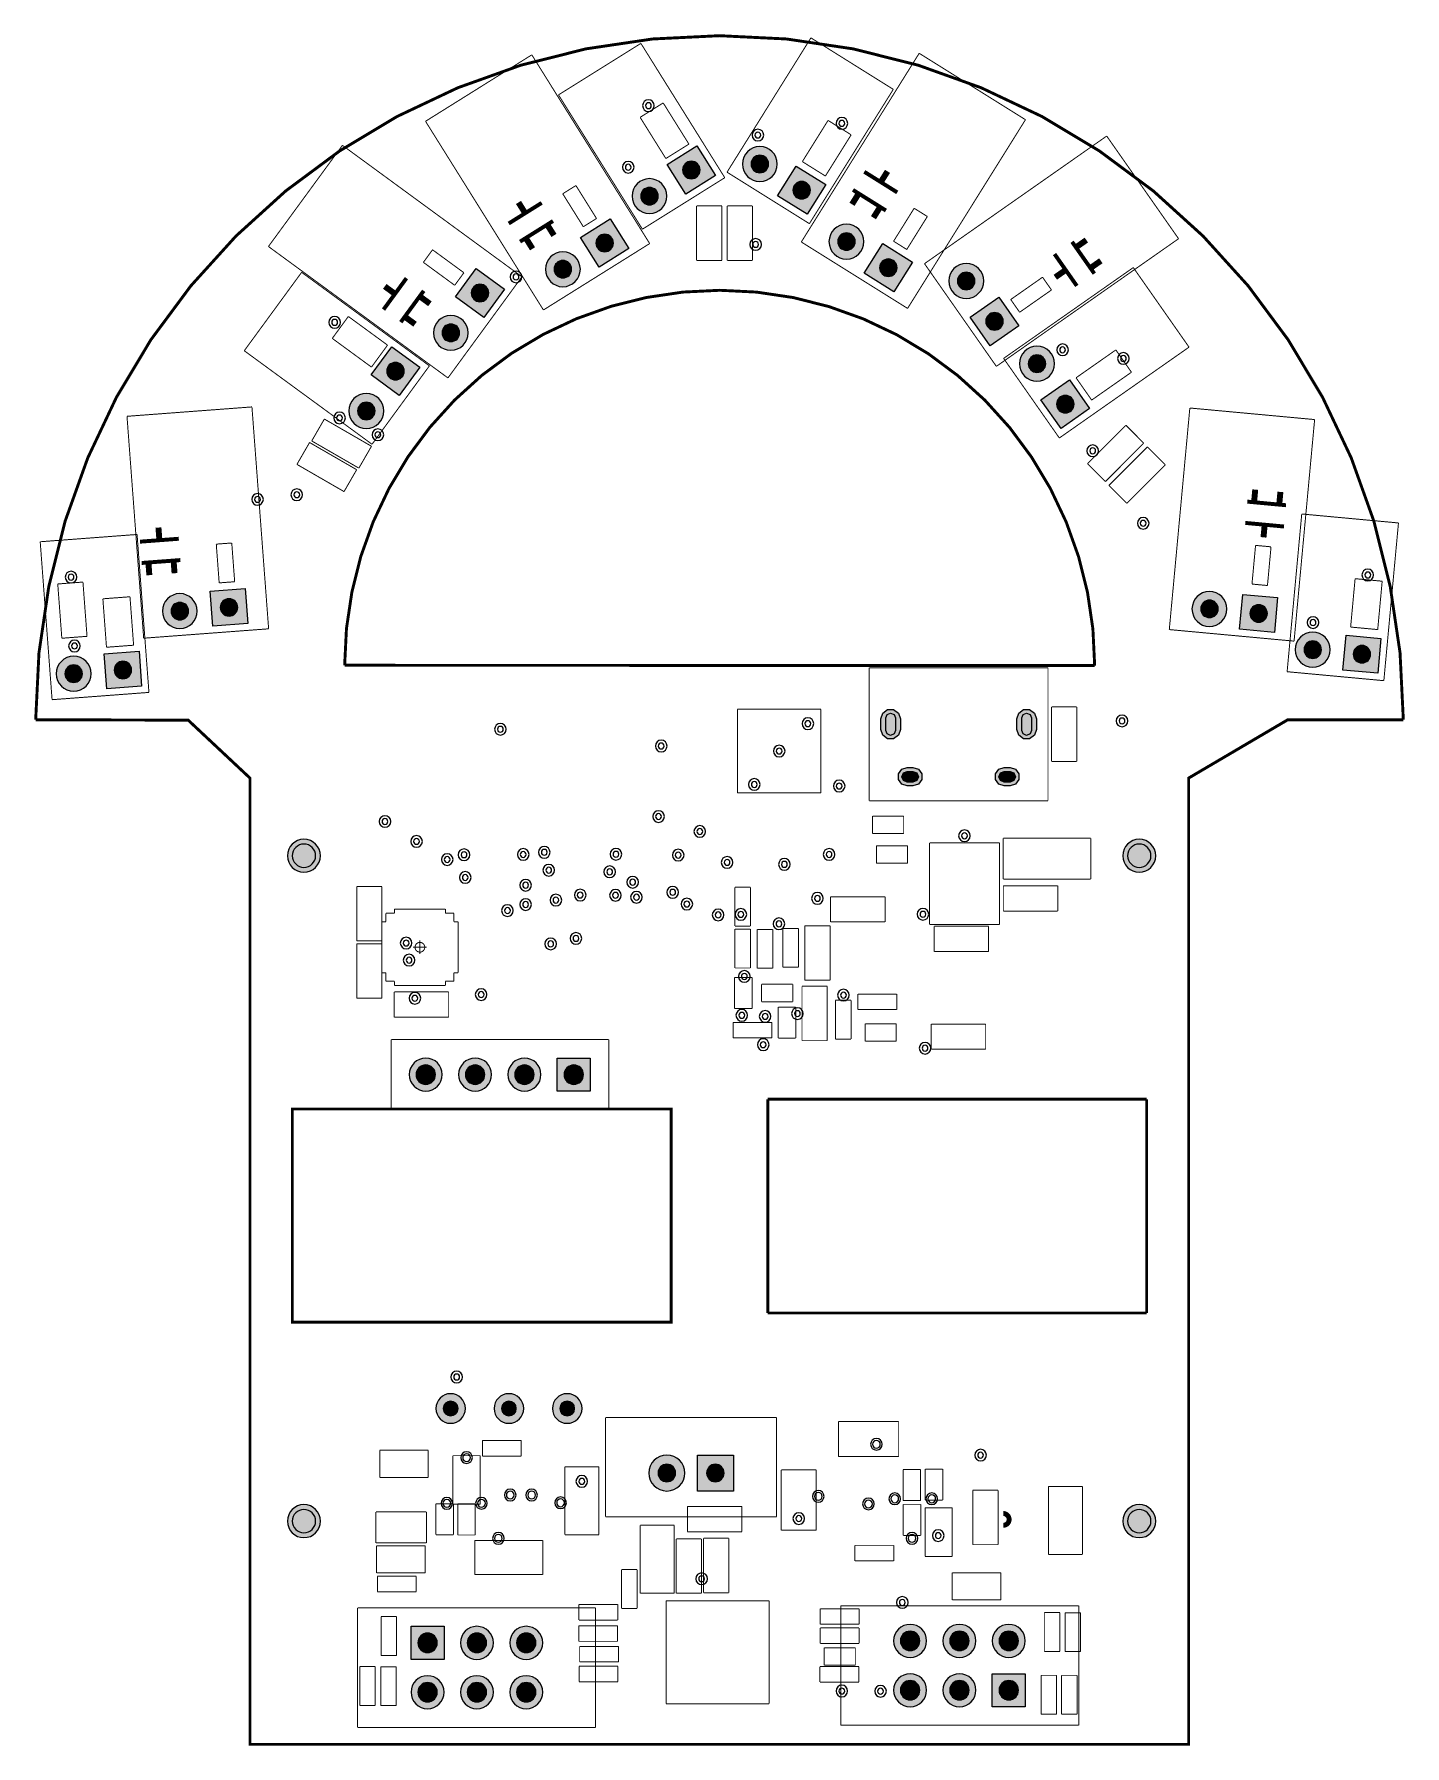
# Model space of a CAD drawing. Header units: millimetres. Extents: x 83.5 to 154, y -114.5 to -26.5.
import ezdxf

# ---------------------------------------------------------------- set-up
doc = ezdxf.new("R2010")
doc.units = ezdxf.units.MM
doc.header["$MEASUREMENT"] = 0
for name, color, linetype, true_color in [('Board-Outline-Layer', 7, 'Continuous', 0xff00ff), ('Dwgs.User', 7, 'Continuous', 0x0229e8), ('F.CrtYd', 7, 'Continuous', 0x022880), ('Hole-Layer', 7, 'Continuous', 0x222222), ('Multi-Layer', 7, 'Continuous', 0xc0c0c0)]:
    doc.layers.add(name, color=color, linetype=linetype, true_color=true_color)

msp = doc.modelspace()

# ---------------------------------------------------------------- hatches: boundary and pattern name
at = {"layer": 'Dwgs.User'}
for points in [[(127.281, -33.449), (127.536, -33.608), (127.245, -34.075), (126.99, -33.916)], [(127.281, -33.449), (127.536, -33.608), (127.245, -34.075), (126.99, -33.916)], [(108.289, -35.209), (108.544, -35.05), (108.835, -35.516), (108.581, -35.675)], [(108.289, -35.209), (108.544, -35.05), (108.835, -35.516), (108.581, -35.675)], [(125.749, -34.673), (126.004, -34.833), (125.712, -35.301), (125.456, -35.141)], [(125.749, -34.673), (126.004, -34.833), (125.712, -35.301), (125.456, -35.141)], [(126.853, -35.363), (127.107, -35.522), (126.815, -35.989), (126.561, -35.83)], [(126.853, -35.363), (127.107, -35.522), (126.815, -35.989), (126.561, -35.83)], [(108.718, -37.122), (108.973, -36.963), (109.265, -37.431), (109.01, -37.59)], [(108.718, -37.122), (108.973, -36.963), (109.265, -37.431), (109.01, -37.59)], [(109.821, -36.433), (110.076, -36.274), (110.368, -36.741), (110.113, -36.9)], [(109.821, -36.433), (110.076, -36.274), (110.368, -36.741), (110.113, -36.9)], [(137.278, -37.504), (137.106, -37.259), (137.558, -36.942), (137.729, -37.188)], [(137.278, -37.504), (137.106, -37.259), (137.558, -36.942), (137.729, -37.188)], [(136.136, -39.098), (135.964, -38.852), (136.414, -38.537), (136.586, -38.783)], [(136.136, -39.098), (135.964, -38.852), (136.414, -38.537), (136.586, -38.783)], [(138.025, -38.57), (137.852, -38.323), (138.304, -38.007), (138.477, -38.254)], [(138.025, -38.57), (137.852, -38.323), (138.304, -38.007), (138.477, -38.254)], [(101.446, -39.569), (101.623, -39.327), (102.066, -39.651), (101.889, -39.894)], [(101.446, -39.569), (101.623, -39.327), (102.066, -39.651), (101.889, -39.894)], [(103.323, -40.137), (103.5, -39.895), (103.944, -40.22), (103.767, -40.462)], [(103.323, -40.137), (103.5, -39.895), (103.944, -40.22), (103.767, -40.462)], [(102.554, -41.187), (102.732, -40.944), (103.177, -41.27), (102.999, -41.513)], [(102.554, -41.187), (102.732, -40.944), (103.177, -41.27), (102.999, -41.513)], [(146.439, -50.469), (146.14, -50.442), (146.191, -49.893), (146.489, -49.921)], [(146.439, -50.469), (146.14, -50.442), (146.191, -49.893), (146.489, -49.921)], [(147.735, -50.59), (147.435, -50.562), (147.486, -50.013), (147.785, -50.04)], [(147.735, -50.59), (147.435, -50.562), (147.486, -50.013), (147.785, -50.04)], [(89.733, -51.871), (90.032, -51.849), (90.073, -52.397), (89.774, -52.419)], [(89.733, -51.871), (90.032, -51.849), (90.073, -52.397), (89.774, -52.419)], [(146.915, -52.372), (146.617, -52.344), (146.667, -51.797), (146.966, -51.824)], [(146.915, -52.372), (146.617, -52.344), (146.667, -51.797), (146.966, -51.824)], [(90.52, -53.667), (90.819, -53.645), (90.86, -54.194), (90.562, -54.217)], [(90.52, -53.667), (90.819, -53.645), (90.86, -54.194), (90.562, -54.217)], [(89.222, -53.765), (89.523, -53.742), (89.564, -54.292), (89.264, -54.315)], [(89.222, -53.765), (89.523, -53.742), (89.564, -54.292), (89.264, -54.315)]]:
    msp.add_hatch(color=256, dxfattribs=at).paths.add_polyline_path(points)
at = {"layer": 'Hole-Layer'}
for points in [[(116.863, -33.457, 1), (117.763, -33.457, 1)], [(120.389, -33.151, 1), (121.289, -33.151, 1)], [(122.543, -34.497, 1), (123.443, -34.497, 1)], [(114.709, -34.803, 1), (115.609, -34.803, 1)], [(112.403, -37.217, 1), (113.303, -37.217, 1)], [(124.849, -37.141, 1), (125.749, -37.141, 1)], [(110.249, -38.563, 1), (111.149, -38.563, 1)], [(127.003, -38.487, 1), (127.903, -38.487, 1)], [(131.013, -39.167, 1), (131.913, -39.167, 1)], [(105.983, -39.787, 1), (106.883, -39.787, 1)], [(104.483, -41.837, 1), (105.383, -41.837, 1)], [(132.47, -41.247, 1), (133.37, -41.247, 1)], [(134.656, -43.426, 1), (135.556, -43.426, 1)], [(101.633, -43.807, 1), (102.533, -43.807, 1)], [(100.132, -45.856, 1), (101.032, -45.856, 1)], [(136.113, -45.507, 1), (137.013, -45.507, 1)], [(90.533, -56.157, 1), (91.433, -56.157, 1)], [(93.065, -55.966, 1), (93.965, -55.966, 1)], [(143.534, -56.042, 1), (144.434, -56.042, 1)], [(146.063, -56.277, 1), (146.963, -56.277, 1)], [(148.851, -58.141, 1), (149.751, -58.141, 1)], [(151.381, -58.375, 1), (152.281, -58.375, 1)], [(85.07, -59.377, 1), (85.97, -59.377, 1)], [(87.603, -59.187, 1), (88.503, -59.187, 1)], [(127.323, -61.652), (127.396, -61.475), (127.573, -61.402), (127.749, -61.475), (127.823, -61.652), (127.823, -62.302), (127.749, -62.479), (127.573, -62.552), (127.396, -62.479), (127.323, -62.302)], [(134.323, -61.652), (134.396, -61.475), (134.573, -61.402), (134.749, -61.475), (134.823, -61.652), (134.823, -62.302), (134.749, -62.479), (134.573, -62.552), (134.396, -62.479), (134.323, -62.302)], [(128.423, -64.952), (128.228, -64.871), (128.148, -64.677), (128.228, -64.482), (128.423, -64.402), (128.723, -64.402), (128.917, -64.482), (128.998, -64.677), (128.917, -64.871), (128.723, -64.952)], [(133.423, -64.952), (133.228, -64.871), (133.148, -64.677), (133.228, -64.482), (133.423, -64.402), (133.723, -64.402), (133.917, -64.482), (133.998, -64.677), (133.917, -64.871), (133.723, -64.952)], [(96.772, -68.742, 1), (97.972, -68.742, 1)], [(139.772, -68.742, 1), (140.972, -68.742, 1)], [(103.143, -80.007, 1), (104.143, -80.007, 1)], [(105.683, -80.007, 1), (106.683, -80.007, 1)], [(108.223, -80.007, 1), (109.223, -80.007, 1)], [(110.763, -80.007, 1), (111.763, -80.007, 1)], [(104.542, -97.187, 1), (105.304, -97.187, 1)], [(107.542, -97.187, 1), (108.304, -97.187, 1)], [(110.542, -97.187, 1), (111.304, -97.187, 1)], [(115.601, -100.508, 1), (116.501, -100.508, 1)], [(118.101, -100.508, 1), (119.001, -100.508, 1)], [(96.772, -102.982, 1), (97.972, -102.982, 1)], [(139.772, -102.982, 1), (140.972, -102.982, 1)], [(103.234, -109.246, 1), (104.234, -109.246, 1)], [(105.774, -109.246, 1), (106.774, -109.246, 1)], [(108.314, -109.246, 1), (109.314, -109.246, 1)], [(128.075, -109.144, 1), (129.075, -109.144, 1)], [(130.615, -109.144, 1), (131.615, -109.144, 1)], [(133.155, -109.144, 1), (134.155, -109.144, 1)], [(103.234, -111.786, 1), (104.234, -111.786, 1)], [(105.774, -111.786, 1), (106.774, -111.786, 1)], [(108.314, -111.786, 1), (109.314, -111.786, 1)], [(128.075, -111.684, 1), (129.075, -111.684, 1)], [(130.615, -111.684, 1), (131.615, -111.684, 1)], [(133.155, -111.684, 1), (134.155, -111.684, 1)]]:
    msp.add_hatch(color=256, dxfattribs=at).paths.add_polyline_path(points)
at = {"layer": 'Multi-Layer'}
for points in [[(117.599, -32.216), (118.553, -33.743), (117.026, -34.697), (116.072, -33.17)], [(117.599, -32.216), (118.553, -33.743), (117.026, -34.697), (116.072, -33.17)], [(117.599, -32.216), (118.553, -33.743), (117.026, -34.697), (116.072, -33.17)], [(119.939, -33.151, 1), (121.739, -33.151, 1)], [(119.939, -33.151, 1), (121.739, -33.151, 1)], [(119.939, -33.151, 1), (121.739, -33.151, 1)], [(124.233, -34.21), (123.279, -35.737), (121.752, -34.783), (122.706, -33.256)], [(124.233, -34.21), (123.279, -35.737), (121.752, -34.783), (122.706, -33.256)], [(124.233, -34.21), (123.279, -35.737), (121.752, -34.783), (122.706, -33.256)], [(114.259, -34.803, 1), (116.059, -34.803, 1)], [(114.259, -34.803, 1), (116.059, -34.803, 1)], [(114.259, -34.803, 1), (116.059, -34.803, 1)], [(113.139, -35.977), (114.093, -37.503), (112.566, -38.457), (111.612, -36.93)], [(113.139, -35.977), (114.093, -37.503), (112.566, -38.457), (111.612, -36.93)], [(113.139, -35.977), (114.093, -37.503), (112.566, -38.457), (111.612, -36.93)], [(124.399, -37.141, 1), (126.199, -37.141, 1)], [(124.399, -37.141, 1), (126.199, -37.141, 1)], [(124.399, -37.141, 1), (126.199, -37.141, 1)], [(109.799, -38.563, 1), (111.599, -38.563, 1)], [(109.799, -38.563, 1), (111.599, -38.563, 1)], [(109.799, -38.563, 1), (111.599, -38.563, 1)], [(128.693, -38.2), (127.739, -39.727), (126.212, -38.773), (127.166, -37.247)], [(128.693, -38.2), (127.739, -39.727), (126.212, -38.773), (127.166, -37.247)], [(128.693, -38.2), (127.739, -39.727), (126.212, -38.773), (127.166, -37.247)], [(106.238, -38.529), (107.691, -39.592), (106.627, -41.045), (105.175, -39.982)], [(106.238, -38.529), (107.691, -39.592), (106.627, -41.045), (105.175, -39.982)], [(106.238, -38.529), (107.691, -39.592), (106.627, -41.045), (105.175, -39.982)], [(130.563, -39.167, 1), (132.363, -39.167, 1)], [(130.563, -39.167, 1), (132.363, -39.167, 1)], [(130.563, -39.167, 1), (132.363, -39.167, 1)], [(134.173, -41.468), (132.699, -42.501), (131.666, -41.026), (133.141, -39.994)], [(134.173, -41.468), (132.699, -42.501), (131.666, -41.026), (133.141, -39.994)], [(134.173, -41.468), (132.699, -42.501), (131.666, -41.026), (133.141, -39.994)], [(104.033, -41.837, 1), (105.833, -41.837, 1)], [(104.033, -41.837, 1), (105.833, -41.837, 1)], [(104.033, -41.837, 1), (105.833, -41.837, 1)], [(101.888, -42.549), (103.34, -43.612), (102.277, -45.064), (100.825, -44.001)], [(101.888, -42.549), (103.34, -43.612), (102.277, -45.064), (100.825, -44.001)], [(101.888, -42.549), (103.34, -43.612), (102.277, -45.064), (100.825, -44.001)], [(134.206, -43.426, 1), (136.006, -43.426, 1)], [(134.206, -43.426, 1), (136.006, -43.426, 1)], [(134.206, -43.426, 1), (136.006, -43.426, 1)], [(137.816, -45.728), (136.342, -46.76), (135.309, -45.286), (136.784, -44.253)], [(137.816, -45.728), (136.342, -46.76), (135.309, -45.286), (136.784, -44.253)], [(137.816, -45.728), (136.342, -46.76), (135.309, -45.286), (136.784, -44.253)], [(99.682, -45.856, 1), (101.482, -45.856, 1)], [(99.682, -45.856, 1), (101.482, -45.856, 1)], [(99.682, -45.856, 1), (101.482, -45.856, 1)], [(90.083, -56.157, 1), (91.883, -56.157, 1)], [(90.083, -56.157, 1), (91.883, -56.157, 1)], [(90.083, -56.157, 1), (91.883, -56.157, 1)], [(94.345, -55.001), (94.48, -56.796), (92.685, -56.931), (92.55, -55.136)], [(94.345, -55.001), (94.48, -56.796), (92.685, -56.931), (92.55, -55.136)], [(94.345, -55.001), (94.48, -56.796), (92.685, -56.931), (92.55, -55.136)], [(143.084, -56.042, 1), (144.884, -56.042, 1)], [(143.084, -56.042, 1), (144.884, -56.042, 1)], [(143.084, -56.042, 1), (144.884, -56.042, 1)], [(147.492, -55.464), (147.326, -57.256), (145.533, -57.09), (145.7, -55.297)], [(147.492, -55.464), (147.326, -57.256), (145.533, -57.09), (145.7, -55.297)], [(147.492, -55.464), (147.326, -57.256), (145.533, -57.09), (145.7, -55.297)], [(148.401, -58.141, 1), (150.202, -58.141, 1)], [(148.401, -58.141, 1), (150.202, -58.141, 1)], [(148.401, -58.141, 1), (150.202, -58.141, 1)], [(152.81, -57.562), (152.644, -59.355), (150.851, -59.188), (151.018, -57.396)], [(152.81, -57.562), (152.644, -59.355), (150.851, -59.188), (151.018, -57.396)], [(152.81, -57.562), (152.644, -59.355), (150.851, -59.188), (151.018, -57.396)], [(84.62, -59.377, 1), (86.42, -59.377, 1)], [(84.62, -59.377, 1), (86.42, -59.377, 1)], [(84.62, -59.377, 1), (86.42, -59.377, 1)], [(88.883, -58.222), (89.018, -60.017), (87.223, -60.152), (87.088, -58.357)], [(88.883, -58.222), (89.018, -60.017), (87.223, -60.152), (87.088, -58.357)], [(88.883, -58.222), (89.018, -60.017), (87.223, -60.152), (87.088, -58.357)], [(127.073, -61.702), (127.168, -61.408), (127.418, -61.226), (127.727, -61.226), (127.977, -61.408), (128.073, -61.702), (128.073, -62.252), (127.977, -62.546), (127.727, -62.727), (127.418, -62.727), (127.168, -62.546), (127.073, -62.252)], [(127.073, -61.702), (127.168, -61.408), (127.418, -61.226), (127.727, -61.226), (127.977, -61.408), (128.073, -61.702), (128.073, -62.252), (127.977, -62.546), (127.727, -62.727), (127.418, -62.727), (127.168, -62.546), (127.073, -62.252)], [(127.073, -61.702), (127.168, -61.408), (127.418, -61.226), (127.727, -61.226), (127.977, -61.408), (128.073, -61.702), (128.073, -62.252), (127.977, -62.546), (127.727, -62.727), (127.418, -62.727), (127.168, -62.546), (127.073, -62.252)], [(134.073, -61.702), (134.168, -61.408), (134.418, -61.226), (134.727, -61.226), (134.977, -61.408), (135.073, -61.702), (135.073, -61.702), (135.073, -62.252), (135.073, -62.252), (134.977, -62.546), (134.727, -62.727), (134.418, -62.727), (134.168, -62.546), (134.073, -62.252)], [(134.073, -61.702), (134.168, -61.408), (134.418, -61.226), (134.727, -61.226), (134.977, -61.408), (135.073, -61.702), (135.073, -61.702), (135.073, -62.252), (135.073, -62.252), (134.977, -62.546), (134.727, -62.727), (134.418, -62.727), (134.168, -62.546), (134.073, -62.252)], [(134.073, -61.702), (134.168, -61.408), (134.418, -61.226), (134.727, -61.226), (134.977, -61.408), (135.073, -61.702), (135.073, -61.702), (135.073, -62.252), (135.073, -62.252), (134.977, -62.546), (134.727, -62.727), (134.418, -62.727), (134.168, -62.546), (134.073, -62.252)], [(128.423, -65.152), (128.143, -65.061), (127.971, -64.824), (127.971, -64.53), (128.143, -64.292), (128.423, -64.202), (128.723, -64.202), (129.002, -64.292), (129.174, -64.53), (129.174, -64.824), (129.002, -65.061), (128.723, -65.152)], [(128.423, -65.152), (128.143, -65.061), (127.971, -64.824), (127.971, -64.53), (128.143, -64.292), (128.423, -64.202), (128.723, -64.202), (129.002, -64.292), (129.174, -64.53), (129.174, -64.824), (129.002, -65.061), (128.723, -65.152)], [(128.423, -65.152), (128.143, -65.061), (127.971, -64.824), (127.971, -64.53), (128.143, -64.292), (128.423, -64.202), (128.723, -64.202), (129.002, -64.292), (129.174, -64.53), (129.174, -64.824), (129.002, -65.061), (128.723, -65.152)], [(133.423, -65.152), (133.143, -65.061), (132.971, -64.824), (132.971, -64.53), (133.143, -64.292), (133.423, -64.202), (133.723, -64.202), (134.002, -64.292), (134.174, -64.53), (134.174, -64.824), (134.002, -65.061), (133.723, -65.152)], [(133.423, -65.152), (133.143, -65.061), (132.971, -64.824), (132.971, -64.53), (133.143, -64.292), (133.423, -64.202), (133.723, -64.202), (134.002, -64.292), (134.174, -64.53), (134.174, -64.824), (134.002, -65.061), (133.723, -65.152)], [(133.423, -65.152), (133.143, -65.061), (132.971, -64.824), (132.971, -64.53), (133.143, -64.292), (133.423, -64.202), (133.723, -64.202), (134.002, -64.292), (134.174, -64.53), (134.174, -64.824), (134.002, -65.061), (133.723, -65.152)], [(96.522, -68.742, 1), (98.222, -68.742, 1)], [(96.522, -68.742, 1), (98.222, -68.742, 1)], [(96.522, -68.742, 1), (98.222, -68.742, 1)], [(139.522, -68.742, 1), (141.222, -68.742, 1)], [(139.522, -68.742, 1), (141.222, -68.742, 1)], [(139.522, -68.742, 1), (141.222, -68.742, 1)], [(102.793, -80.007, 1), (104.493, -80.007, 1)], [(102.793, -80.007, 1), (104.493, -80.007, 1)], [(102.793, -80.007, 1), (104.493, -80.007, 1)], [(105.333, -80.007, 1), (107.033, -80.007, 1)], [(105.333, -80.007, 1), (107.033, -80.007, 1)], [(105.333, -80.007, 1), (107.033, -80.007, 1)], [(107.873, -80.007, 1), (109.573, -80.007, 1)], [(107.873, -80.007, 1), (109.573, -80.007, 1)], [(107.873, -80.007, 1), (109.573, -80.007, 1)], [(110.413, -79.157), (112.113, -79.157), (112.113, -80.857), (110.413, -80.857)], [(110.413, -79.157), (112.113, -79.157), (112.113, -80.857), (110.413, -80.857)], [(110.413, -79.157), (112.113, -79.157), (112.113, -80.857), (110.413, -80.857)], [(104.161, -97.187, 1), (105.685, -97.187, 1)], [(104.161, -97.187, 1), (105.685, -97.187, 1)], [(104.161, -97.187, 1), (105.685, -97.187, 1)], [(107.161, -97.187, 1), (108.685, -97.187, 1)], [(107.161, -97.187, 1), (108.685, -97.187, 1)], [(107.161, -97.187, 1), (108.685, -97.187, 1)], [(110.161, -97.187, 1), (111.685, -97.187, 1)], [(110.161, -97.187, 1), (111.685, -97.187, 1)], [(110.161, -97.187, 1), (111.685, -97.187, 1)], [(115.126, -100.508, 1), (116.976, -100.508, 1)], [(115.126, -100.508, 1), (116.976, -100.508, 1)], [(115.126, -100.508, 1), (116.976, -100.508, 1)], [(119.476, -99.583), (119.476, -101.433), (117.626, -101.433), (117.626, -99.583)], [(119.476, -99.583), (119.476, -101.433), (117.626, -101.433), (117.626, -99.583)], [(119.476, -99.583), (119.476, -101.433), (117.626, -101.433), (117.626, -99.583)], [(96.522, -102.982, 1), (98.222, -102.982, 1)], [(96.522, -102.982, 1), (98.222, -102.982, 1)], [(96.522, -102.982, 1), (98.222, -102.982, 1)], [(139.522, -102.982, 1), (141.222, -102.982, 1)], [(139.522, -102.982, 1), (141.222, -102.982, 1)], [(139.522, -102.982, 1), (141.222, -102.982, 1)], [(127.725, -109.144, 1), (129.425, -109.144, 1)], [(127.725, -109.144, 1), (129.425, -109.144, 1)], [(127.725, -109.144, 1), (129.425, -109.144, 1)], [(130.265, -109.144, 1), (131.965, -109.144, 1)], [(130.265, -109.144, 1), (131.965, -109.144, 1)], [(130.265, -109.144, 1), (131.965, -109.144, 1)], [(132.805, -109.144, 1), (134.505, -109.144, 1)], [(132.805, -109.144, 1), (134.505, -109.144, 1)], [(132.805, -109.144, 1), (134.505, -109.144, 1)], [(104.584, -110.096), (102.884, -110.096), (102.884, -108.396), (104.584, -108.396)], [(104.584, -110.096), (102.884, -110.096), (102.884, -108.396), (104.584, -108.396)], [(104.584, -110.096), (102.884, -110.096), (102.884, -108.396), (104.584, -108.396)], [(105.424, -109.246, 1), (107.124, -109.246, 1)], [(105.424, -109.246, 1), (107.124, -109.246, 1)], [(105.424, -109.246, 1), (107.124, -109.246, 1)], [(107.964, -109.246, 1), (109.664, -109.246, 1)], [(107.964, -109.246, 1), (109.664, -109.246, 1)], [(107.964, -109.246, 1), (109.664, -109.246, 1)], [(102.884, -111.786, 1), (104.584, -111.786, 1)], [(102.884, -111.786, 1), (104.584, -111.786, 1)], [(102.884, -111.786, 1), (104.584, -111.786, 1)], [(105.424, -111.786, 1), (107.124, -111.786, 1)], [(105.424, -111.786, 1), (107.124, -111.786, 1)], [(105.424, -111.786, 1), (107.124, -111.786, 1)], [(107.964, -111.786, 1), (109.664, -111.786, 1)], [(107.964, -111.786, 1), (109.664, -111.786, 1)], [(107.964, -111.786, 1), (109.664, -111.786, 1)], [(127.725, -111.684, 1), (129.425, -111.684, 1)], [(127.725, -111.684, 1), (129.425, -111.684, 1)], [(127.725, -111.684, 1), (129.425, -111.684, 1)], [(130.265, -111.684, 1), (131.965, -111.684, 1)], [(130.265, -111.684, 1), (131.965, -111.684, 1)], [(130.265, -111.684, 1), (131.965, -111.684, 1)], [(132.805, -110.834), (134.505, -110.834), (134.505, -112.534), (132.805, -112.534)], [(132.805, -110.834), (134.505, -110.834), (134.505, -112.534), (132.805, -112.534)], [(132.805, -110.834), (134.505, -110.834), (134.505, -112.534), (132.805, -112.534)]]:
    msp.add_hatch(color=256, dxfattribs=at).paths.add_polyline_path(points)

# ---------------------------------------------------------------- linework, layer by layer
at = {"layer": 'Board-Outline-Layer', "const_width": 0.15}
msp.add_lwpolyline([(142.913, -64.747), (142.913, -114.467), (94.593, -114.467), (94.593, -64.747), (91.413, -61.767), (83.563, -61.747, -1), (153.963, -61.747), (148.013, -61.747)], format="xyb", close=True, dxfattribs=at)
msp.add_lwpolyline([(99.467, -58.943, -1), (138.075, -58.959)], format="xyb", dxfattribs=at)
for points in [[(138.073, -58.957), (99.467, -58.943)], [(121.25, -81.275), (140.75, -81.275)], [(121.253, -81.277), (121.253, -92.277)], [(140.753, -81.277), (140.753, -92.277)], [(140.75, -92.275), (121.25, -92.275)]]:
    msp.add_lwpolyline(points, dxfattribs=at)
msp.add_lwpolyline([(116.275, -81.775), (96.775, -81.775), (96.775, -92.75), (116.275, -92.75)], close=True, dxfattribs=at)
at = {"layer": 'Dwgs.User'}
for points, const_width in [([(127.912, -34.61), (126.216, -33.55)], 0.203), ([(127.912, -34.61), (126.216, -33.55)], 0.203), ([(109.609, -35.15), (107.913, -36.21)], 0.203), ([(109.609, -35.15), (107.913, -36.21)], 0.203), ([(125.633, -34.483), (127.329, -35.543)], 0.203), ([(125.633, -34.483), (127.329, -35.543)], 0.203), ([(108.496, -37.143), (110.192, -36.083)], 0.203), ([(108.496, -37.143), (110.192, -36.083)], 0.203), ([(136.009, -37.783), (137.156, -39.421)], 0.203), ([(136.009, -37.783), (137.156, -39.421)], 0.203), ([(138.057, -38.79), (136.91, -37.152)], 0.203), ([(138.057, -38.79), (136.91, -37.152)], 0.203), ([(102.649, -39.025), (101.468, -40.639)], 0.203), ([(102.649, -39.025), (101.468, -40.639)], 0.203), ([(102.356, -41.288), (103.537, -39.675)], 0.203), ([(102.356, -41.288), (103.537, -39.675)], 0.203), ([(147.923, -50.708), (145.932, -50.523)], 0.203), ([(147.923, -50.708), (145.932, -50.523)], 0.203), ([(145.83, -51.618), (147.822, -51.803)], 0.203), ([(145.83, -51.618), (147.822, -51.803)], 0.203), ([(90.929, -52.433), (88.934, -52.583)], 0.203), ([(90.929, -52.433), (88.934, -52.583)], 0.203), ([(89.017, -53.68), (91.011, -53.53)], 0.203), ([(89.017, -53.68), (91.011, -53.53)], 0.203), ([(119.686, -65.507), (119.686, -61.207)], 0.05), ([(119.686, -61.207), (123.986, -61.207)], 0.05), ([(119.686, -65.507), (119.686, -61.207)], 0.05), ([(119.686, -61.207), (123.986, -61.207)], 0.05), ([(123.986, -61.207), (123.986, -65.507)], 0.05), ([(123.986, -61.207), (123.986, -65.507)], 0.05), ([(123.986, -65.507), (119.686, -65.507)], 0.05), ([(123.986, -65.507), (119.686, -65.507)], 0.05), ([(129.578, -72.281), (129.578, -68.081)], 0.05), ([(129.578, -68.081), (133.178, -68.081)], 0.05), ([(129.578, -72.281), (129.578, -68.081)], 0.05), ([(129.578, -68.081), (133.178, -68.081)], 0.05), ([(133.178, -68.081), (133.178, -72.281)], 0.05), ([(133.178, -68.081), (133.178, -72.281)], 0.05), ([(133.178, -72.281), (129.578, -72.281)], 0.05), ([(133.178, -72.281), (129.578, -72.281)], 0.05), ([(133.925, -101.702), (133.646, -101.702)], 0.003), ([(133.646, -101.702), (133.646, -102.184)], 0.003), ([(133.925, -101.702), (133.646, -101.702)], 0.003), ([(133.646, -101.702), (133.646, -102.184)], 0.003), ([(133.925, -102.184), (133.925, -101.702)], 0.003), ([(133.925, -102.184), (133.925, -101.702)], 0.003), ([(134.585, -101.702), (134.281, -101.702)], 0.003), ([(134.281, -101.702), (134.281, -102.184)], 0.003), ([(134.585, -101.702), (134.281, -101.702)], 0.003), ([(134.281, -101.702), (134.281, -102.184)], 0.003), ([(134.585, -102.184), (134.585, -101.702)], 0.003), ([(134.585, -102.184), (134.585, -101.702)], 0.003), ([(135.22, -101.702), (134.941, -101.702)], 0.003), ([(134.941, -101.702), (134.941, -102.184)], 0.003), ([(135.22, -101.702), (134.941, -101.702)], 0.003), ([(134.941, -101.702), (134.941, -102.184)], 0.003), ([(135.22, -102.184), (135.22, -101.702)], 0.003), ([(135.22, -102.184), (135.22, -101.702)], 0.003), ([(133.366, -102.184), (133.366, -102.591)], 0.003), ([(133.366, -102.184), (133.646, -102.184)], 0.003), ([(133.366, -102.184), (133.366, -102.591)], 0.003), ([(133.366, -102.184), (133.646, -102.184)], 0.003), ([(133.366, -102.591), (133.366, -103.2)], 0.003), ([(133.366, -102.591), (133.366, -103.2)], 0.003), ([(133.646, -102.184), (133.925, -102.184)], 0.003), ([(133.646, -102.184), (133.925, -102.184)], 0.003), ([(134.281, -102.184), (133.925, -102.184)], 0.003), ([(134.281, -102.184), (133.925, -102.184)], 0.003), ([(134.585, -102.184), (134.281, -102.184)], 0.003), ([(134.585, -102.184), (134.281, -102.184)], 0.003), ([(134.941, -102.184), (134.585, -102.184)], 0.003), ([(134.941, -102.184), (134.585, -102.184)], 0.003), ([(135.22, -102.184), (134.941, -102.184)], 0.003), ([(135.22, -102.184), (134.941, -102.184)], 0.003), ([(135.5, -102.184), (135.22, -102.184)], 0.003), ([(135.5, -102.184), (135.22, -102.184)], 0.003), ([(135.5, -103.607), (135.5, -102.184)], 0.003), ([(135.5, -103.607), (135.5, -102.184)], 0.003), ([(133.366, -103.2), (133.366, -103.607)], 0.003), ([(133.366, -103.2), (133.366, -103.607)], 0.003), ([(133.366, -103.607), (133.646, -103.607)], 0.003), ([(133.366, -103.607), (133.646, -103.607)], 0.003), ([(133.646, -103.607), (133.925, -103.607)], 0.003), ([(133.646, -103.607), (133.646, -104.089)], 0.003), ([(133.646, -103.607), (133.925, -103.607)], 0.003), ([(133.646, -103.607), (133.646, -104.089)], 0.003), ([(133.925, -103.607), (134.281, -103.607)], 0.003), ([(133.925, -104.089), (133.925, -103.607)], 0.003), ([(133.925, -103.607), (134.281, -103.607)], 0.003), ([(133.925, -104.089), (133.925, -103.607)], 0.003), ([(134.281, -103.607), (134.585, -103.607)], 0.003), ([(134.281, -103.607), (134.281, -104.089)], 0.003), ([(134.281, -103.607), (134.585, -103.607)], 0.003), ([(134.281, -103.607), (134.281, -104.089)], 0.003), ([(134.585, -103.607), (134.941, -103.607)], 0.003), ([(134.585, -104.089), (134.585, -103.607)], 0.003), ([(134.585, -103.607), (134.941, -103.607)], 0.003), ([(134.585, -104.089), (134.585, -103.607)], 0.003), ([(135.22, -103.607), (134.941, -103.607)], 0.003), ([(134.941, -103.607), (134.941, -104.089)], 0.003), ([(135.22, -103.607), (134.941, -103.607)], 0.003), ([(134.941, -103.607), (134.941, -104.089)], 0.003), ([(135.5, -103.607), (135.22, -103.607)], 0.003), ([(135.22, -104.089), (135.22, -103.607)], 0.003), ([(135.5, -103.607), (135.22, -103.607)], 0.003), ([(135.22, -104.089), (135.22, -103.607)], 0.003), ([(133.646, -104.089), (133.925, -104.089)], 0.003), ([(133.646, -104.089), (133.925, -104.089)], 0.003), ([(134.281, -104.089), (134.585, -104.089)], 0.003), ([(134.281, -104.089), (134.585, -104.089)], 0.003), ([(134.941, -104.089), (135.22, -104.089)], 0.003), ([(134.941, -104.089), (135.22, -104.089)], 0.003)]:
    msp.add_lwpolyline(points, dxfattribs=dict(at, const_width=const_width))
at = {"layer": 'Dwgs.User', "const_width": 0.00508}
for points in [[(127.281, -33.449), (127.536, -33.608), (127.245, -34.075), (126.99, -33.916)], [(127.281, -33.449), (127.536, -33.608), (127.245, -34.075), (126.99, -33.916)], [(108.289, -35.209), (108.544, -35.05), (108.835, -35.516), (108.581, -35.675)], [(108.289, -35.209), (108.544, -35.05), (108.835, -35.516), (108.581, -35.675)], [(125.749, -34.673), (126.004, -34.833), (125.712, -35.301), (125.456, -35.141)], [(125.749, -34.673), (126.004, -34.833), (125.712, -35.301), (125.456, -35.141)], [(126.853, -35.363), (127.107, -35.522), (126.815, -35.989), (126.561, -35.83)], [(126.853, -35.363), (127.107, -35.522), (126.815, -35.989), (126.561, -35.83)], [(108.718, -37.122), (108.973, -36.963), (109.265, -37.431), (109.01, -37.59)], [(108.718, -37.122), (108.973, -36.963), (109.265, -37.431), (109.01, -37.59)], [(109.821, -36.433), (110.076, -36.274), (110.368, -36.741), (110.113, -36.9)], [(109.821, -36.433), (110.076, -36.274), (110.368, -36.741), (110.113, -36.9)], [(137.278, -37.504), (137.106, -37.259), (137.558, -36.942), (137.729, -37.188)], [(137.278, -37.504), (137.106, -37.259), (137.558, -36.942), (137.729, -37.188)], [(136.136, -39.098), (135.964, -38.852), (136.414, -38.537), (136.586, -38.783)], [(136.136, -39.098), (135.964, -38.852), (136.414, -38.537), (136.586, -38.783)], [(138.025, -38.57), (137.852, -38.323), (138.304, -38.007), (138.477, -38.254)], [(138.025, -38.57), (137.852, -38.323), (138.304, -38.007), (138.477, -38.254)], [(101.446, -39.569), (101.623, -39.327), (102.066, -39.651), (101.889, -39.894)], [(101.446, -39.569), (101.623, -39.327), (102.066, -39.651), (101.889, -39.894)], [(103.323, -40.137), (103.5, -39.895), (103.944, -40.22), (103.767, -40.462)], [(103.323, -40.137), (103.5, -39.895), (103.944, -40.22), (103.767, -40.462)], [(102.554, -41.187), (102.732, -40.944), (103.177, -41.27), (102.999, -41.513)], [(102.554, -41.187), (102.732, -40.944), (103.177, -41.27), (102.999, -41.513)], [(146.439, -50.469), (146.14, -50.442), (146.191, -49.893), (146.489, -49.921)], [(146.439, -50.469), (146.14, -50.442), (146.191, -49.893), (146.489, -49.921)], [(147.735, -50.59), (147.435, -50.562), (147.486, -50.013), (147.785, -50.04)], [(147.735, -50.59), (147.435, -50.562), (147.486, -50.013), (147.785, -50.04)], [(89.733, -51.871), (90.032, -51.849), (90.073, -52.397), (89.774, -52.419)], [(89.733, -51.871), (90.032, -51.849), (90.073, -52.397), (89.774, -52.419)], [(146.915, -52.372), (146.617, -52.344), (146.667, -51.797), (146.966, -51.824)], [(146.915, -52.372), (146.617, -52.344), (146.667, -51.797), (146.966, -51.824)], [(90.52, -53.667), (90.819, -53.645), (90.86, -54.194), (90.562, -54.217)], [(90.52, -53.667), (90.819, -53.645), (90.86, -54.194), (90.562, -54.217)], [(89.222, -53.765), (89.523, -53.742), (89.564, -54.292), (89.264, -54.315)], [(89.222, -53.765), (89.523, -53.742), (89.564, -54.292), (89.264, -54.315)]]:
    msp.add_lwpolyline(points, close=True, dxfattribs=at)
at = {"layer": 'Dwgs.User', "const_width": 0.254}
msp.add_lwpolyline([(133.366, -103.2, 1), (133.366, -102.591)], format="xyb", dxfattribs=at)
msp.add_lwpolyline([(133.366, -103.2, 1), (133.366, -102.591)], format="xyb", dxfattribs=at)
at = {"layer": 'F.CrtYd', "const_width": 0.05}
for points in [[(114.716, -26.943), (110.476, -29.592)], [(114.716, -26.943), (110.476, -29.592)], [(119.035, -33.854), (114.716, -26.943)], [(119.035, -33.854), (114.716, -26.943)], [(123.469, -26.658), (119.15, -33.57)], [(123.469, -26.658), (119.15, -33.57)], [(127.709, -29.308), (123.469, -26.658)], [(127.709, -29.308), (123.469, -26.658)], [(109.101, -27.533), (103.631, -30.951)], [(109.101, -27.533), (103.631, -30.951)], [(115.169, -37.243), (109.101, -27.533)], [(115.169, -37.243), (109.101, -27.533)], [(129.042, -27.452), (122.974, -37.162)], [(129.042, -27.452), (122.974, -37.162)], [(134.512, -30.87), (129.042, -27.452)], [(134.512, -30.87), (129.042, -27.452)], [(110.476, -29.592), (114.795, -36.504)], [(110.476, -29.592), (114.795, -36.504)], [(123.39, -36.219), (127.709, -29.308)], [(123.39, -36.219), (127.709, -29.308)], [(115.864, -30.006), (114.677, -30.748)], [(115.864, -30.006), (114.677, -30.748)], [(116.001, -32.868), (114.677, -30.748)], [(116.001, -32.868), (114.677, -30.748)], [(115.864, -30.006), (117.189, -32.126)], [(115.864, -30.006), (117.189, -32.126)], [(103.631, -30.951), (109.699, -40.661)], [(103.631, -30.951), (109.699, -40.661)], [(123.027, -33.026), (124.351, -30.906)], [(123.027, -33.026), (124.351, -30.906)], [(125.539, -31.648), (124.214, -33.768)], [(125.539, -31.648), (124.214, -33.768)], [(125.539, -31.648), (124.351, -30.906)], [(125.539, -31.648), (124.351, -30.906)], [(128.444, -40.58), (134.512, -30.87)], [(128.444, -40.58), (134.512, -30.87)], [(138.694, -31.711), (129.315, -38.278)], [(138.694, -31.711), (129.315, -38.278)], [(142.393, -36.994), (138.694, -31.711)], [(142.393, -36.994), (138.694, -31.711)], [(99.353, -32.189), (95.544, -37.394)], [(99.353, -32.189), (95.544, -37.394)], [(108.593, -38.952), (99.353, -32.189)], [(108.593, -38.952), (99.353, -32.189)], [(116.001, -32.868), (117.189, -32.126)], [(116.001, -32.868), (117.189, -32.126)], [(123.027, -33.026), (124.214, -33.768)], [(123.027, -33.026), (124.214, -33.768)], [(111.372, -34.257), (110.693, -34.681)], [(111.372, -34.257), (110.693, -34.681)], [(111.372, -34.257), (112.432, -35.953)], [(111.372, -34.257), (112.432, -35.953)], [(114.795, -36.504), (119.035, -33.854)], [(114.795, -36.504), (119.035, -33.854)], [(119.15, -33.57), (123.39, -36.219)], [(119.15, -33.57), (123.39, -36.219)], [(111.753, -36.377), (110.693, -34.681)], [(111.753, -36.377), (110.693, -34.681)], [(111.753, -36.377), (112.432, -35.953)], [(111.753, -36.377), (112.432, -35.953)], [(118.883, -35.307), (117.583, -35.307)], [(117.583, -38.107), (117.583, -35.307)], [(118.883, -35.307), (117.583, -35.307)], [(117.583, -38.107), (117.583, -35.307)], [(118.883, -35.307), (118.883, -38.107)], [(118.883, -35.307), (118.883, -38.107)], [(120.458, -35.307), (119.158, -35.307)], [(119.158, -38.107), (119.158, -35.307)], [(120.458, -35.307), (119.158, -35.307)], [(119.158, -38.107), (119.158, -35.307)], [(120.458, -35.307), (120.458, -38.107)], [(120.458, -35.307), (120.458, -38.107)], [(127.724, -37.123), (128.783, -35.427)], [(127.724, -37.123), (128.783, -35.427)], [(129.462, -35.851), (128.402, -37.547)], [(129.462, -35.851), (128.402, -37.547)], [(129.462, -35.851), (128.783, -35.427)], [(129.462, -35.851), (128.783, -35.427)], [(133.014, -43.562), (142.393, -36.994)], [(133.014, -43.562), (142.393, -36.994)], [(95.544, -37.394), (104.784, -44.157)], [(95.544, -37.394), (104.784, -44.157)], [(103.992, -37.563), (103.519, -38.209)], [(103.992, -37.563), (103.519, -38.209)], [(103.992, -37.563), (105.606, -38.744)], [(103.992, -37.563), (105.606, -38.744)], [(109.699, -40.661), (115.169, -37.243)], [(109.699, -40.661), (115.169, -37.243)], [(122.974, -37.162), (128.444, -40.58)], [(122.974, -37.162), (128.444, -40.58)], [(127.724, -37.123), (128.402, -37.547)], [(127.724, -37.123), (128.402, -37.547)], [(97.253, -38.723), (94.3, -42.758)], [(97.253, -38.723), (94.3, -42.758)], [(103.83, -43.536), (97.253, -38.723)], [(103.83, -43.536), (97.253, -38.723)], [(105.133, -39.39), (103.519, -38.209)], [(105.133, -39.39), (103.519, -38.209)], [(105.133, -39.39), (105.606, -38.744)], [(105.133, -39.39), (105.606, -38.744)], [(117.583, -38.107), (118.883, -38.107)], [(117.583, -38.107), (118.883, -38.107)], [(119.158, -38.107), (120.458, -38.107)], [(119.158, -38.107), (120.458, -38.107)], [(129.315, -38.278), (133.014, -43.562)], [(129.315, -38.278), (133.014, -43.562)], [(140.064, -38.477), (133.388, -43.152)], [(140.064, -38.477), (133.388, -43.152)], [(142.932, -42.573), (140.064, -38.477)], [(142.932, -42.573), (140.064, -38.477)], [(104.784, -44.157), (108.593, -38.952)], [(104.784, -44.157), (108.593, -38.952)], [(133.754, -40.123), (135.392, -38.975)], [(133.754, -40.123), (135.392, -38.975)], [(135.851, -39.631), (134.213, -40.778)], [(135.851, -39.631), (134.213, -40.778)], [(135.851, -39.631), (135.392, -38.975)], [(135.851, -39.631), (135.392, -38.975)], [(133.754, -40.123), (134.213, -40.778)], [(133.754, -40.123), (134.213, -40.778)], [(99.657, -40.994), (98.83, -42.123)], [(99.657, -40.994), (98.83, -42.123)], [(99.657, -40.994), (101.675, -42.47)], [(99.657, -40.994), (101.675, -42.47)], [(100.848, -43.6), (98.83, -42.123)], [(100.848, -43.6), (98.83, -42.123)], [(94.3, -42.758), (100.877, -47.571)], [(94.3, -42.758), (100.877, -47.571)], [(100.848, -43.6), (101.675, -42.47)], [(100.848, -43.6), (101.675, -42.47)], [(133.388, -43.152), (136.256, -47.248)], [(133.388, -43.152), (136.256, -47.248)], [(136.256, -47.248), (142.932, -42.573)], [(136.256, -47.248), (142.932, -42.573)], [(137.117, -44.15), (139.165, -42.716)], [(137.117, -44.15), (139.165, -42.716)], [(139.968, -43.863), (139.165, -42.716)], [(139.968, -43.863), (139.165, -42.716)], [(100.877, -47.571), (103.83, -43.536)], [(100.877, -47.571), (103.83, -43.536)], [(139.968, -43.863), (137.92, -45.297)], [(139.968, -43.863), (137.92, -45.297)], [(137.117, -44.15), (137.92, -45.297)], [(137.117, -44.15), (137.92, -45.297)], [(94.695, -45.649), (88.263, -46.132)], [(94.695, -45.649), (88.263, -46.132)], [(95.554, -57.067), (94.695, -45.649)], [(95.554, -57.067), (94.695, -45.649)], [(142.974, -45.705), (141.916, -57.106)], [(142.974, -45.705), (141.916, -57.106)], [(149.397, -46.3), (142.974, -45.705)], [(149.397, -46.3), (142.974, -45.705)], [(88.263, -46.132), (89.122, -57.55)], [(88.263, -46.132), (89.122, -57.55)], [(98.423, -46.273), (97.773, -47.399)], [(98.423, -46.273), (97.773, -47.399)], [(98.423, -46.273), (100.848, -47.673)], [(98.423, -46.273), (100.848, -47.673)], [(137.705, -48.575), (139.685, -46.595)], [(137.705, -48.575), (139.685, -46.595)], [(140.604, -47.514), (139.685, -46.595)], [(140.604, -47.514), (139.685, -46.595)], [(148.339, -57.701), (149.397, -46.3)], [(148.339, -57.701), (149.397, -46.3)], [(97.661, -47.48), (97.011, -48.606)], [(97.661, -47.48), (97.011, -48.606)], [(97.661, -47.48), (100.086, -48.88)], [(97.661, -47.48), (100.086, -48.88)], [(100.198, -48.799), (97.773, -47.399)], [(100.198, -48.799), (97.773, -47.399)], [(140.604, -47.514), (138.624, -49.494)], [(140.604, -47.514), (138.624, -49.494)], [(100.198, -48.799), (100.848, -47.673)], [(100.198, -48.799), (100.848, -47.673)], [(138.807, -49.689), (140.787, -47.709)], [(138.807, -49.689), (140.787, -47.709)], [(141.707, -48.628), (140.787, -47.709)], [(141.707, -48.628), (140.787, -47.709)], [(99.436, -50.006), (97.011, -48.606)], [(99.436, -50.006), (97.011, -48.606)], [(99.436, -50.006), (100.086, -48.88)], [(99.436, -50.006), (100.086, -48.88)], [(137.705, -48.575), (138.624, -49.494)], [(137.705, -48.575), (138.624, -49.494)], [(141.707, -48.628), (139.727, -50.608)], [(141.707, -48.628), (139.727, -50.608)], [(138.807, -49.689), (139.727, -50.608)], [(138.807, -49.689), (139.727, -50.608)], [(148.734, -51.158), (147.981, -59.274)], [(148.734, -51.158), (147.981, -59.274)], [(153.713, -51.62), (148.734, -51.158)], [(153.713, -51.62), (148.734, -51.158)], [(152.96, -59.735), (153.713, -51.62)], [(152.96, -59.735), (153.713, -51.62)], [(88.782, -52.212), (83.796, -52.587)], [(88.782, -52.212), (83.796, -52.587)], [(83.796, -52.587), (84.407, -60.714)], [(83.796, -52.587), (84.407, -60.714)], [(89.393, -60.339), (88.782, -52.212)], [(89.393, -60.339), (88.782, -52.212)], [(93.656, -52.65), (92.859, -52.71)], [(93.656, -52.65), (92.859, -52.71)], [(93.009, -54.704), (92.859, -52.71)], [(93.009, -54.704), (92.859, -52.71)], [(93.656, -52.65), (93.806, -54.644)], [(93.656, -52.65), (93.806, -54.644)], [(146.172, -54.765), (146.357, -52.774)], [(146.172, -54.765), (146.357, -52.774)], [(147.153, -52.848), (146.357, -52.774)], [(147.153, -52.848), (146.357, -52.774)], [(147.153, -52.848), (146.969, -54.839)], [(147.153, -52.848), (146.969, -54.839)], [(151.25, -56.977), (151.481, -54.487)], [(151.25, -56.977), (151.481, -54.487)], [(152.875, -54.617), (151.481, -54.487)], [(152.875, -54.617), (151.481, -54.487)], [(152.875, -54.617), (152.644, -57.106)], [(152.875, -54.617), (152.644, -57.106)], [(85.996, -54.662), (84.699, -54.759)], [(85.996, -54.662), (84.699, -54.759)], [(84.909, -57.552), (84.699, -54.759)], [(84.909, -57.552), (84.699, -54.759)], [(85.996, -54.662), (86.206, -57.454)], [(85.996, -54.662), (86.206, -57.454)], [(88.417, -55.418), (87.021, -55.523)], [(88.417, -55.418), (87.021, -55.523)], [(88.417, -55.418), (88.604, -57.911)], [(88.417, -55.418), (88.604, -57.911)], [(93.009, -54.704), (93.806, -54.644)], [(93.009, -54.704), (93.806, -54.644)], [(146.172, -54.765), (146.969, -54.839)], [(146.172, -54.765), (146.969, -54.839)], [(87.208, -58.016), (87.021, -55.523)], [(87.208, -58.016), (87.021, -55.523)], [(89.122, -57.55), (95.554, -57.067)], [(89.122, -57.55), (95.554, -57.067)], [(141.916, -57.106), (148.339, -57.701)], [(141.916, -57.106), (148.339, -57.701)], [(151.25, -56.977), (152.644, -57.106)], [(151.25, -56.977), (152.644, -57.106)], [(84.909, -57.552), (86.206, -57.454)], [(84.909, -57.552), (86.206, -57.454)], [(87.208, -58.016), (88.604, -57.911)], [(87.208, -58.016), (88.604, -57.911)], [(126.473, -65.917), (126.473, -59.067)], [(126.473, -59.067), (135.673, -59.067)], [(126.473, -65.917), (126.473, -59.067)], [(126.473, -59.067), (135.673, -59.067)], [(135.673, -59.067), (135.673, -65.917)], [(135.673, -59.067), (135.673, -65.917)], [(147.981, -59.274), (152.96, -59.735)], [(147.981, -59.274), (152.96, -59.735)], [(84.407, -60.714), (89.393, -60.339)], [(84.407, -60.714), (89.393, -60.339)], [(137.153, -61.087), (135.853, -61.087)], [(135.853, -63.887), (135.853, -61.087)], [(137.153, -61.087), (135.853, -61.087)], [(135.853, -63.887), (135.853, -61.087)], [(137.153, -61.087), (137.153, -63.887)], [(137.153, -61.087), (137.153, -63.887)], [(135.853, -63.887), (137.153, -63.887)], [(135.853, -63.887), (137.153, -63.887)], [(135.673, -65.917), (126.473, -65.917)], [(135.673, -65.917), (126.473, -65.917)], [(126.643, -66.707), (128.243, -66.707)], [(126.643, -66.707), (126.643, -67.607)], [(126.643, -66.707), (128.243, -66.707)], [(126.643, -66.707), (126.643, -67.607)], [(128.243, -67.607), (128.243, -66.707)], [(128.243, -67.607), (128.243, -66.707)], [(128.243, -67.607), (126.643, -67.607)], [(128.243, -67.607), (126.643, -67.607)], [(126.843, -68.227), (128.443, -68.227)], [(126.843, -68.227), (126.843, -69.127)], [(126.843, -68.227), (128.443, -68.227)], [(126.843, -68.227), (126.843, -69.127)], [(128.443, -69.127), (128.443, -68.227)], [(128.443, -69.127), (128.443, -68.227)], [(133.37, -67.842), (137.87, -67.842)], [(133.37, -67.842), (133.37, -69.942)], [(133.37, -67.842), (137.87, -67.842)], [(133.37, -67.842), (133.37, -69.942)], [(137.87, -69.942), (137.87, -67.842)], [(137.87, -69.942), (137.87, -67.842)], [(128.443, -69.127), (126.843, -69.127)], [(128.443, -69.127), (126.843, -69.127)], [(101.387, -70.329), (100.087, -70.329)], [(100.087, -73.129), (100.087, -70.329)], [(101.387, -70.329), (100.087, -70.329)], [(100.087, -73.129), (100.087, -70.329)], [(101.387, -70.329), (101.387, -73.129)], [(101.387, -70.329), (101.387, -73.129)], [(119.553, -72.367), (119.553, -70.367)], [(120.353, -70.367), (119.553, -70.367)], [(119.553, -72.367), (119.553, -70.367)], [(120.353, -70.367), (119.553, -70.367)], [(120.353, -70.367), (120.353, -72.367)], [(120.353, -70.367), (120.353, -72.367)], [(137.87, -69.942), (133.37, -69.942)], [(137.87, -69.942), (133.37, -69.942)], [(133.373, -70.292), (133.373, -71.592)], [(133.373, -70.292), (136.173, -70.292)], [(133.373, -70.292), (133.373, -71.592)], [(133.373, -70.292), (136.173, -70.292)], [(136.173, -71.592), (136.173, -70.292)], [(136.173, -71.592), (136.173, -70.292)], [(124.483, -70.851), (124.483, -72.151)], [(124.483, -70.851), (127.283, -70.851)], [(124.483, -70.851), (124.483, -72.151)], [(124.483, -70.851), (127.283, -70.851)], [(127.283, -72.151), (127.283, -70.851)], [(127.283, -72.151), (127.283, -70.851)], [(101.591, -72.143), (101.376, -72.143)], [(101.376, -72.143), (101.376, -74.763)], [(101.591, -72.143), (101.376, -72.143)], [(101.376, -72.143), (101.376, -74.763)], [(101.591, -71.703), (101.591, -72.143)], [(102.031, -71.703), (101.591, -71.703)], [(101.591, -71.703), (101.591, -72.143)], [(102.031, -71.703), (101.591, -71.703)], [(104.651, -71.488), (102.031, -71.488)], [(102.031, -71.488), (102.031, -71.703)], [(104.651, -71.488), (102.031, -71.488)], [(102.031, -71.488), (102.031, -71.703)], [(104.651, -71.703), (104.651, -71.488)], [(104.651, -71.703), (104.651, -71.488)], [(105.091, -71.703), (104.651, -71.703)], [(105.091, -71.703), (104.651, -71.703)], [(105.091, -72.143), (105.091, -71.703)], [(105.091, -72.143), (105.091, -71.703)], [(105.306, -72.143), (105.091, -72.143)], [(105.306, -72.143), (105.091, -72.143)], [(105.306, -74.763), (105.306, -72.143)], [(105.306, -74.763), (105.306, -72.143)], [(127.283, -72.151), (124.483, -72.151)], [(127.283, -72.151), (124.483, -72.151)], [(136.173, -71.592), (133.373, -71.592)], [(136.173, -71.592), (133.373, -71.592)], [(103.341, -73.803), (103.341, -73.103)], [(103.341, -73.803), (103.341, -73.103)], [(119.552, -74.52), (119.552, -72.52)], [(120.352, -72.52), (119.552, -72.52)], [(119.552, -74.52), (119.552, -72.52)], [(120.352, -72.52), (119.552, -72.52)], [(119.553, -72.367), (120.353, -72.367)], [(119.553, -72.367), (120.353, -72.367)], [(120.352, -72.52), (120.352, -74.52)], [(120.352, -72.52), (120.352, -74.52)], [(120.707, -74.533), (120.707, -72.533)], [(121.507, -72.533), (120.707, -72.533)], [(120.707, -74.533), (120.707, -72.533)], [(121.507, -72.533), (120.707, -72.533)], [(121.507, -72.533), (121.507, -74.533)], [(121.507, -72.533), (121.507, -74.533)], [(122.024, -74.482), (122.024, -72.482)], [(122.824, -72.482), (122.024, -72.482)], [(122.024, -74.482), (122.024, -72.482)], [(122.824, -72.482), (122.024, -72.482)], [(122.824, -72.482), (122.824, -74.482)], [(122.824, -72.482), (122.824, -74.482)], [(123.154, -75.149), (123.154, -72.349)], [(124.454, -72.349), (123.154, -72.349)], [(123.154, -75.149), (123.154, -72.349)], [(124.454, -72.349), (123.154, -72.349)], [(124.454, -72.349), (124.454, -75.149)], [(124.454, -72.349), (124.454, -75.149)], [(129.817, -72.375), (132.617, -72.375)], [(129.817, -72.375), (129.817, -73.675)], [(129.817, -72.375), (132.617, -72.375)], [(129.817, -72.375), (129.817, -73.675)], [(132.617, -73.675), (132.617, -72.375)], [(132.617, -73.675), (132.617, -72.375)], [(100.087, -73.129), (101.387, -73.129)], [(100.087, -73.129), (101.387, -73.129)], [(100.087, -76.076), (100.087, -73.276)], [(101.387, -73.276), (100.087, -73.276)], [(100.087, -76.076), (100.087, -73.276)], [(101.387, -73.276), (100.087, -73.276)], [(101.387, -73.276), (101.387, -76.076)], [(101.387, -73.276), (101.387, -76.076)], [(103.691, -73.453), (102.991, -73.453)], [(103.691, -73.453), (102.991, -73.453)], [(132.617, -73.675), (129.817, -73.675)], [(132.617, -73.675), (129.817, -73.675)], [(101.376, -74.763), (101.591, -74.763)], [(101.376, -74.763), (101.591, -74.763)], [(101.591, -74.763), (101.591, -75.203)], [(101.591, -74.763), (101.591, -75.203)], [(105.091, -75.203), (105.091, -74.763)], [(105.091, -74.763), (105.306, -74.763)], [(105.091, -75.203), (105.091, -74.763)], [(105.091, -74.763), (105.306, -74.763)], [(119.552, -74.52), (120.352, -74.52)], [(119.552, -74.52), (120.352, -74.52)], [(120.707, -74.533), (121.507, -74.533)], [(120.707, -74.533), (121.507, -74.533)], [(122.024, -74.482), (122.824, -74.482)], [(122.024, -74.482), (122.824, -74.482)], [(101.591, -75.203), (102.031, -75.203)], [(101.591, -75.203), (102.031, -75.203)], [(102.022, -75.752), (102.022, -77.052)], [(102.022, -75.752), (104.822, -75.752)], [(102.022, -75.752), (102.022, -77.052)], [(102.022, -75.752), (104.822, -75.752)], [(102.031, -75.203), (102.031, -75.418)], [(102.031, -75.203), (102.031, -75.418)], [(102.031, -75.418), (104.651, -75.418)], [(102.031, -75.418), (104.651, -75.418)], [(104.651, -75.418), (104.651, -75.203)], [(104.651, -75.203), (105.091, -75.203)], [(104.651, -75.418), (104.651, -75.203)], [(104.651, -75.203), (105.091, -75.203)], [(104.822, -77.052), (104.822, -75.752)], [(104.822, -77.052), (104.822, -75.752)], [(120.44, -75.006), (119.54, -75.006)], [(119.54, -76.606), (119.54, -75.006)], [(120.44, -75.006), (119.54, -75.006)], [(119.54, -76.606), (119.54, -75.006)], [(120.44, -75.006), (120.44, -76.606)], [(120.44, -75.006), (120.44, -76.606)], [(120.93, -75.356), (122.53, -75.356)], [(120.93, -75.356), (120.93, -76.256)], [(120.93, -75.356), (122.53, -75.356)], [(120.93, -75.356), (120.93, -76.256)], [(122.53, -76.256), (122.53, -75.356)], [(122.53, -76.256), (122.53, -75.356)], [(123.01, -78.259), (123.01, -75.459)], [(124.31, -75.459), (123.01, -75.459)], [(123.01, -78.259), (123.01, -75.459)], [(124.31, -75.459), (123.01, -75.459)], [(123.154, -75.149), (124.454, -75.149)], [(123.154, -75.149), (124.454, -75.149)], [(124.31, -75.459), (124.31, -78.259)], [(124.31, -75.459), (124.31, -78.259)], [(100.087, -76.076), (101.387, -76.076)], [(100.087, -76.076), (101.387, -76.076)], [(119.54, -76.606), (120.44, -76.606)], [(119.54, -76.606), (120.44, -76.606)], [(122.53, -76.256), (120.93, -76.256)], [(122.53, -76.256), (120.93, -76.256)], [(122.688, -76.53), (121.788, -76.53)], [(121.788, -78.13), (121.788, -76.53)], [(122.688, -76.53), (121.788, -76.53)], [(121.788, -78.13), (121.788, -76.53)], [(122.688, -76.53), (122.688, -78.13)], [(122.688, -76.53), (122.688, -78.13)], [(125.533, -76.177), (124.733, -76.177)], [(124.733, -78.177), (124.733, -76.177)], [(125.533, -76.177), (124.733, -76.177)], [(124.733, -78.177), (124.733, -76.177)], [(125.533, -76.177), (125.533, -78.177)], [(125.533, -76.177), (125.533, -78.177)], [(125.886, -75.863), (127.886, -75.863)], [(125.886, -75.863), (125.886, -76.663)], [(125.886, -75.863), (127.886, -75.863)], [(125.886, -75.863), (125.886, -76.663)], [(127.886, -76.663), (127.886, -75.863)], [(127.886, -76.663), (127.886, -75.863)], [(104.822, -77.052), (102.022, -77.052)], [(104.822, -77.052), (102.022, -77.052)], [(119.46, -77.32), (121.46, -77.32)], [(119.46, -77.32), (119.46, -78.12)], [(119.46, -77.32), (121.46, -77.32)], [(119.46, -77.32), (119.46, -78.12)], [(121.46, -78.12), (121.46, -77.32)], [(121.46, -78.12), (121.46, -77.32)], [(127.886, -76.663), (125.886, -76.663)], [(127.886, -76.663), (125.886, -76.663)], [(126.264, -77.388), (126.264, -78.288)], [(126.264, -77.388), (127.864, -77.388)], [(126.264, -77.388), (126.264, -78.288)], [(126.264, -77.388), (127.864, -77.388)], [(127.864, -78.288), (127.864, -77.388)], [(127.864, -78.288), (127.864, -77.388)], [(129.664, -77.404), (129.664, -78.704)], [(129.664, -77.404), (132.464, -77.404)], [(129.664, -77.404), (129.664, -78.704)], [(129.664, -77.404), (132.464, -77.404)], [(132.464, -78.704), (132.464, -77.404)], [(132.464, -78.704), (132.464, -77.404)], [(113.063, -78.207), (101.863, -78.207)], [(101.863, -78.207), (101.863, -81.807)], [(113.063, -78.207), (101.863, -78.207)], [(101.863, -78.207), (101.863, -81.807)], [(113.063, -81.807), (113.063, -78.207)], [(113.063, -81.807), (113.063, -78.207)], [(121.46, -78.12), (119.46, -78.12)], [(121.46, -78.12), (119.46, -78.12)], [(121.788, -78.13), (122.688, -78.13)], [(121.788, -78.13), (122.688, -78.13)], [(123.01, -78.259), (124.31, -78.259)], [(123.01, -78.259), (124.31, -78.259)], [(124.733, -78.177), (125.533, -78.177)], [(124.733, -78.177), (125.533, -78.177)], [(127.864, -78.288), (126.264, -78.288)], [(127.864, -78.288), (126.264, -78.288)], [(132.464, -78.704), (129.664, -78.704)], [(132.464, -78.704), (129.664, -78.704)], [(101.863, -81.807), (113.063, -81.807)], [(101.863, -81.807), (113.063, -81.807)], [(121.701, -97.658), (112.901, -97.658)], [(112.901, -97.658), (112.901, -102.758)], [(121.701, -97.658), (112.901, -97.658)], [(112.901, -97.658), (112.901, -102.758)], [(121.701, -102.758), (121.701, -97.658)], [(121.701, -102.758), (121.701, -97.658)], [(124.885, -97.86), (124.885, -99.66)], [(124.885, -97.86), (127.985, -97.86)], [(124.885, -97.86), (124.885, -99.66)], [(124.885, -97.86), (127.985, -97.86)], [(127.985, -99.66), (127.985, -97.86)], [(127.985, -99.66), (127.985, -97.86)], [(101.274, -99.336), (101.274, -100.736)], [(101.274, -99.336), (103.774, -99.336)], [(101.274, -99.336), (101.274, -100.736)], [(101.274, -99.336), (103.774, -99.336)], [(103.774, -100.736), (103.774, -99.336)], [(103.774, -100.736), (103.774, -99.336)], [(106.556, -98.833), (108.556, -98.833)], [(106.556, -98.833), (106.556, -99.633)], [(106.556, -98.833), (108.556, -98.833)], [(106.556, -98.833), (106.556, -99.633)], [(108.556, -99.633), (108.556, -98.833)], [(108.556, -99.633), (108.556, -98.833)], [(105.043, -102.114), (105.043, -99.614)], [(106.443, -99.614), (105.043, -99.614)], [(105.043, -102.114), (105.043, -99.614)], [(106.443, -99.614), (105.043, -99.614)], [(106.443, -99.614), (106.443, -102.114)], [(106.443, -99.614), (106.443, -102.114)], [(108.556, -99.633), (106.556, -99.633)], [(108.556, -99.633), (106.556, -99.633)], [(112.554, -100.185), (110.804, -100.185)], [(110.804, -103.685), (110.804, -100.185)], [(112.554, -100.185), (110.804, -100.185)], [(110.804, -103.685), (110.804, -100.185)], [(112.554, -100.185), (112.554, -103.685)], [(112.554, -100.185), (112.554, -103.685)], [(121.944, -103.45), (121.944, -100.35)], [(123.744, -100.35), (121.944, -100.35)], [(121.944, -103.45), (121.944, -100.35)], [(123.744, -100.35), (121.944, -100.35)], [(123.744, -100.35), (123.744, -103.45)], [(123.744, -100.35), (123.744, -103.45)], [(127.985, -99.66), (124.885, -99.66)], [(127.985, -99.66), (124.885, -99.66)], [(129.11, -100.328), (128.21, -100.328)], [(128.21, -101.928), (128.21, -100.328)], [(129.11, -100.328), (128.21, -100.328)], [(128.21, -101.928), (128.21, -100.328)], [(129.11, -100.328), (129.11, -101.928)], [(129.11, -100.328), (129.11, -101.928)], [(129.353, -101.903), (129.353, -100.303)], [(130.253, -100.303), (129.353, -100.303)], [(129.353, -101.903), (129.353, -100.303)], [(130.253, -100.303), (129.353, -100.303)], [(130.253, -100.303), (130.253, -101.903)], [(130.253, -100.303), (130.253, -101.903)], [(103.774, -100.736), (101.274, -100.736)], [(103.774, -100.736), (101.274, -100.736)], [(137.447, -101.196), (135.697, -101.196)], [(135.697, -104.696), (135.697, -101.196)], [(137.447, -101.196), (135.697, -101.196)], [(135.697, -104.696), (135.697, -101.196)], [(137.447, -101.196), (137.447, -104.696)], [(137.447, -101.196), (137.447, -104.696)], [(105.063, -102.085), (104.163, -102.085)], [(104.163, -103.685), (104.163, -102.085)], [(105.063, -102.085), (104.163, -102.085)], [(104.163, -103.685), (104.163, -102.085)], [(105.043, -102.114), (106.443, -102.114)], [(105.043, -102.114), (106.443, -102.114)], [(105.063, -102.085), (105.063, -103.685)], [(105.063, -102.085), (105.063, -103.685)], [(105.293, -103.696), (105.293, -102.096)], [(106.193, -102.096), (105.293, -102.096)], [(105.293, -103.696), (105.293, -102.096)], [(106.193, -102.096), (105.293, -102.096)], [(106.193, -102.096), (106.193, -103.696)], [(106.193, -102.096), (106.193, -103.696)], [(128.21, -101.928), (129.11, -101.928)], [(128.21, -101.928), (129.11, -101.928)], [(129.123, -102.119), (128.223, -102.119)], [(128.223, -103.719), (128.223, -102.119)], [(129.123, -102.119), (128.223, -102.119)], [(128.223, -103.719), (128.223, -102.119)], [(129.123, -102.119), (129.123, -103.719)], [(129.123, -102.119), (129.123, -103.719)], [(129.353, -101.903), (130.253, -101.903)], [(129.353, -101.903), (130.253, -101.903)], [(131.802, -104.194), (131.802, -101.394)], [(133.102, -101.394), (131.802, -101.394)], [(131.802, -104.194), (131.802, -101.394)], [(133.102, -101.394), (131.802, -101.394)], [(133.102, -101.394), (133.102, -104.194)], [(133.102, -101.394), (133.102, -104.194)], [(103.674, -102.506), (101.074, -102.506)], [(101.074, -104.106), (101.074, -102.506)], [(103.674, -102.506), (101.074, -102.506)], [(101.074, -104.106), (101.074, -102.506)], [(103.674, -104.106), (103.674, -102.506)], [(103.674, -104.106), (103.674, -102.506)], [(112.901, -102.758), (121.701, -102.758)], [(112.901, -102.758), (121.701, -102.758)], [(117.113, -102.227), (117.113, -103.527)], [(117.113, -102.227), (119.913, -102.227)], [(117.113, -102.227), (117.113, -103.527)], [(117.113, -102.227), (119.913, -102.227)], [(119.913, -103.527), (119.913, -102.227)], [(119.913, -103.527), (119.913, -102.227)], [(129.344, -104.798), (129.344, -102.298)], [(130.744, -102.298), (129.344, -102.298)], [(129.344, -104.798), (129.344, -102.298)], [(130.744, -102.298), (129.344, -102.298)], [(130.744, -102.298), (130.744, -104.798)], [(130.744, -102.298), (130.744, -104.798)], [(104.163, -103.685), (105.063, -103.685)], [(104.163, -103.685), (105.063, -103.685)], [(105.293, -103.696), (106.193, -103.696)], [(105.293, -103.696), (106.193, -103.696)], [(110.804, -103.685), (112.554, -103.685)], [(110.804, -103.685), (112.554, -103.685)], [(114.683, -106.697), (114.683, -103.197)], [(116.433, -103.197), (114.683, -103.197)], [(114.683, -106.697), (114.683, -103.197)], [(116.433, -103.197), (114.683, -103.197)], [(116.433, -103.197), (116.433, -106.697)], [(116.433, -103.197), (116.433, -106.697)], [(117.833, -103.897), (116.533, -103.897)], [(116.533, -106.697), (116.533, -103.897)], [(117.833, -103.897), (116.533, -103.897)], [(116.533, -106.697), (116.533, -103.897)], [(119.913, -103.527), (117.113, -103.527)], [(119.913, -103.527), (117.113, -103.527)], [(117.833, -103.897), (117.833, -106.697)], [(117.833, -103.897), (117.833, -106.697)], [(119.243, -103.867), (117.943, -103.867)], [(117.943, -106.667), (117.943, -103.867)], [(119.243, -103.867), (117.943, -103.867)], [(117.943, -106.667), (117.943, -103.867)], [(119.243, -103.867), (119.243, -106.667)], [(119.243, -103.867), (119.243, -106.667)], [(121.944, -103.45), (123.744, -103.45)], [(121.944, -103.45), (123.744, -103.45)], [(128.223, -103.719), (129.123, -103.719)], [(128.223, -103.719), (129.123, -103.719)], [(103.674, -104.106), (101.074, -104.106)], [(103.674, -104.106), (101.074, -104.106)], [(101.114, -104.246), (103.614, -104.246)], [(101.114, -104.246), (101.114, -105.646)], [(101.114, -104.246), (103.614, -104.246)], [(101.114, -104.246), (101.114, -105.646)], [(103.614, -105.646), (103.614, -104.246)], [(103.614, -105.646), (103.614, -104.246)], [(106.168, -103.979), (109.668, -103.979)], [(106.168, -103.979), (106.168, -105.729)], [(106.168, -103.979), (109.668, -103.979)], [(106.168, -103.979), (106.168, -105.729)], [(109.668, -105.729), (109.668, -103.979)], [(109.668, -105.729), (109.668, -103.979)], [(125.734, -104.228), (125.734, -105.028)], [(125.734, -104.228), (127.734, -104.228)], [(125.734, -104.228), (125.734, -105.028)], [(125.734, -104.228), (127.734, -104.228)], [(127.734, -105.028), (127.734, -104.228)], [(127.734, -105.028), (127.734, -104.228)], [(129.344, -104.798), (130.744, -104.798)], [(129.344, -104.798), (130.744, -104.798)], [(131.802, -104.194), (133.102, -104.194)], [(131.802, -104.194), (133.102, -104.194)], [(135.697, -104.696), (137.447, -104.696)], [(135.697, -104.696), (137.447, -104.696)], [(103.614, -105.646), (101.114, -105.646)], [(103.614, -105.646), (101.114, -105.646)], [(113.723, -107.477), (113.723, -105.477)], [(114.523, -105.477), (113.723, -105.477)], [(113.723, -107.477), (113.723, -105.477)], [(114.523, -105.477), (113.723, -105.477)], [(114.523, -105.477), (114.523, -107.477)], [(114.523, -105.477), (114.523, -107.477)], [(127.734, -105.028), (125.734, -105.028)], [(127.734, -105.028), (125.734, -105.028)], [(130.745, -105.637), (133.245, -105.637)], [(130.745, -105.637), (130.745, -107.037)], [(130.745, -105.637), (133.245, -105.637)], [(130.745, -105.637), (130.745, -107.037)], [(133.245, -107.037), (133.245, -105.637)], [(133.245, -107.037), (133.245, -105.637)], [(101.153, -105.817), (101.153, -106.617)], [(101.153, -105.817), (103.153, -105.817)], [(101.153, -105.817), (101.153, -106.617)], [(101.153, -105.817), (103.153, -105.817)], [(103.153, -106.617), (103.153, -105.817)], [(103.153, -106.617), (103.153, -105.817)], [(109.668, -105.729), (106.168, -105.729)], [(109.668, -105.729), (106.168, -105.729)], [(112.384, -107.446), (100.134, -107.446)], [(100.134, -107.446), (100.134, -113.596)], [(112.384, -107.446), (100.134, -107.446)], [(100.134, -107.446), (100.134, -113.596)], [(103.153, -106.617), (101.153, -106.617)], [(103.153, -106.617), (101.153, -106.617)], [(111.522, -107.271), (113.522, -107.271)], [(111.522, -107.271), (111.522, -108.071)], [(111.522, -107.271), (113.522, -107.271)], [(111.522, -107.271), (111.522, -108.071)], [(112.384, -113.596), (112.384, -107.446)], [(112.384, -113.596), (112.384, -107.446)], [(113.522, -108.071), (113.522, -107.271)], [(113.522, -108.071), (113.522, -107.271)], [(114.683, -106.697), (116.433, -106.697)], [(114.683, -106.697), (116.433, -106.697)], [(116.015, -107.078), (121.315, -107.078)], [(116.015, -112.378), (116.015, -107.078)], [(116.015, -107.078), (121.315, -107.078)], [(116.015, -112.378), (116.015, -107.078)], [(116.533, -106.697), (117.833, -106.697)], [(116.533, -106.697), (117.833, -106.697)], [(117.943, -106.667), (119.243, -106.667)], [(117.943, -106.667), (119.243, -106.667)], [(121.315, -112.378), (121.315, -107.078)], [(121.315, -112.378), (121.315, -107.078)], [(137.255, -107.334), (125.005, -107.334)], [(125.005, -107.334), (125.005, -113.484)], [(137.255, -107.334), (125.005, -107.334)], [(125.005, -107.334), (125.005, -113.484)], [(133.245, -107.037), (130.745, -107.037)], [(133.245, -107.037), (130.745, -107.037)], [(137.255, -113.484), (137.255, -107.334)], [(137.255, -113.484), (137.255, -107.334)], [(101.343, -109.897), (101.343, -107.897)], [(102.143, -107.897), (101.343, -107.897)], [(101.343, -109.897), (101.343, -107.897)], [(102.143, -107.897), (101.343, -107.897)], [(102.143, -107.897), (102.143, -109.897)], [(102.143, -107.897), (102.143, -109.897)], [(113.522, -108.071), (111.522, -108.071)], [(113.522, -108.071), (111.522, -108.071)], [(113.723, -107.477), (114.523, -107.477)], [(113.723, -107.477), (114.523, -107.477)], [(123.945, -107.488), (125.945, -107.488)], [(123.945, -107.488), (123.945, -108.288)], [(123.945, -107.488), (125.945, -107.488)], [(123.945, -107.488), (123.945, -108.288)], [(125.945, -108.288), (123.945, -108.288)], [(125.945, -108.288), (123.945, -108.288)], [(125.945, -108.288), (125.945, -107.488)], [(125.945, -108.288), (125.945, -107.488)], [(135.483, -109.687), (135.483, -107.687)], [(136.283, -107.687), (135.483, -107.687)], [(135.483, -109.687), (135.483, -107.687)], [(136.283, -107.687), (135.483, -107.687)], [(136.283, -107.687), (136.283, -109.687)], [(136.283, -107.687), (136.283, -109.687)], [(137.353, -107.697), (136.553, -107.697)], [(136.553, -109.697), (136.553, -107.697)], [(137.353, -107.697), (136.553, -107.697)], [(136.553, -109.697), (136.553, -107.697)], [(137.353, -107.697), (137.353, -109.697)], [(137.353, -107.697), (137.353, -109.697)], [(111.515, -108.368), (111.515, -109.168)], [(111.515, -108.368), (113.515, -108.368)], [(111.515, -108.368), (111.515, -109.168)], [(111.515, -108.368), (113.515, -108.368)], [(113.515, -109.168), (111.515, -109.168)], [(113.515, -109.168), (111.515, -109.168)], [(113.515, -109.168), (113.515, -108.368)], [(113.515, -109.168), (113.515, -108.368)], [(123.945, -108.478), (125.945, -108.478)], [(123.945, -108.478), (123.945, -109.278)], [(123.945, -108.478), (125.945, -108.478)], [(123.945, -108.478), (123.945, -109.278)], [(125.945, -109.278), (125.945, -108.478)], [(125.945, -109.278), (125.945, -108.478)], [(101.343, -109.897), (102.143, -109.897)], [(101.343, -109.897), (102.143, -109.897)], [(111.565, -109.428), (111.565, -110.228)], [(111.565, -109.428), (113.565, -109.428)], [(111.565, -109.428), (111.565, -110.228)], [(111.565, -109.428), (113.565, -109.428)], [(113.565, -110.228), (113.565, -109.428)], [(113.565, -110.228), (113.565, -109.428)], [(125.945, -109.278), (123.945, -109.278)], [(125.945, -109.278), (123.945, -109.278)], [(124.155, -109.498), (125.755, -109.498)], [(124.155, -109.498), (124.155, -110.398)], [(124.155, -109.498), (125.755, -109.498)], [(124.155, -109.498), (124.155, -110.398)], [(125.755, -110.398), (125.755, -109.498)], [(125.755, -110.398), (125.755, -109.498)], [(135.483, -109.687), (136.283, -109.687)], [(135.483, -109.687), (136.283, -109.687)], [(136.553, -109.697), (137.353, -109.697)], [(136.553, -109.697), (137.353, -109.697)], [(101.043, -110.467), (100.243, -110.467)], [(100.243, -112.467), (100.243, -110.467)], [(101.043, -110.467), (100.243, -110.467)], [(100.243, -112.467), (100.243, -110.467)], [(101.043, -110.467), (101.043, -112.467)], [(101.043, -110.467), (101.043, -112.467)], [(101.323, -112.477), (101.323, -110.477)], [(102.123, -110.477), (101.323, -110.477)], [(101.323, -112.477), (101.323, -110.477)], [(102.123, -110.477), (101.323, -110.477)], [(102.123, -110.477), (102.123, -112.477)], [(102.123, -110.477), (102.123, -112.477)], [(111.535, -110.448), (113.535, -110.448)], [(111.535, -110.448), (111.535, -111.248)], [(111.535, -110.448), (113.535, -110.448)], [(111.535, -110.448), (111.535, -111.248)], [(113.565, -110.228), (111.565, -110.228)], [(113.565, -110.228), (111.565, -110.228)], [(113.535, -111.248), (113.535, -110.448)], [(113.535, -111.248), (113.535, -110.448)], [(123.935, -110.468), (125.935, -110.468)], [(123.935, -110.468), (123.935, -111.268)], [(123.935, -110.468), (125.935, -110.468)], [(123.935, -110.468), (123.935, -111.268)], [(125.755, -110.398), (124.155, -110.398)], [(125.755, -110.398), (124.155, -110.398)], [(125.935, -111.268), (125.935, -110.468)], [(125.935, -111.268), (125.935, -110.468)], [(135.313, -112.917), (135.313, -110.917)], [(136.113, -110.917), (135.313, -110.917)], [(135.313, -112.917), (135.313, -110.917)], [(136.113, -110.917), (135.313, -110.917)], [(136.113, -110.917), (136.113, -112.917)], [(136.113, -110.917), (136.113, -112.917)], [(137.173, -110.917), (136.373, -110.917)], [(136.373, -112.917), (136.373, -110.917)], [(137.173, -110.917), (136.373, -110.917)], [(136.373, -112.917), (136.373, -110.917)], [(137.173, -110.917), (137.173, -112.917)], [(137.173, -110.917), (137.173, -112.917)], [(113.535, -111.248), (111.535, -111.248)], [(113.535, -111.248), (111.535, -111.248)], [(125.935, -111.268), (123.935, -111.268)], [(125.935, -111.268), (123.935, -111.268)], [(100.243, -112.467), (101.043, -112.467)], [(100.243, -112.467), (101.043, -112.467)], [(101.323, -112.477), (102.123, -112.477)], [(101.323, -112.477), (102.123, -112.477)], [(116.015, -112.378), (121.315, -112.378)], [(116.015, -112.378), (121.315, -112.378)], [(100.134, -113.596), (112.384, -113.596)], [(100.134, -113.596), (112.384, -113.596)], [(125.005, -113.484), (137.255, -113.484)], [(125.005, -113.484), (137.255, -113.484)], [(135.313, -112.917), (136.113, -112.917)], [(135.313, -112.917), (136.113, -112.917)], [(136.373, -112.917), (137.173, -112.917)], [(136.373, -112.917), (137.173, -112.917)]]:
    msp.add_lwpolyline(points, dxfattribs=at)
msp.add_lwpolyline([(103.091, -73.453, 1), (103.591, -73.453, 1)], format="xyb", close=True, dxfattribs=at)
msp.add_lwpolyline([(103.091, -73.453, 1), (103.591, -73.453, 1)], format="xyb", close=True, dxfattribs=at)
at = {"layer": 'Hole-Layer'}
for points in [[(114.953, -30.147, 1), (115.253, -30.147), (115.253, -30.147, 1), (114.953, -30.147)], [(120.589, -31.661, 1), (120.889, -31.661), (120.889, -31.661, 1), (120.589, -31.661)], [(124.913, -31.057, 1), (125.213, -31.057), (125.213, -31.057, 1), (124.913, -31.057)], [(113.916, -33.314, 1), (114.216, -33.314), (114.216, -33.314, 1), (113.916, -33.314)], [(120.473, -37.287, 1), (120.773, -37.287), (120.773, -37.287, 1), (120.473, -37.287)], [(131.013, -39.167, 1), (131.913, -39.167), (131.913, -39.167, 1), (131.013, -39.167)], [(108.138, -38.959, 1), (108.438, -38.959), (108.438, -38.959, 1), (108.138, -38.959)], [(98.803, -41.297, 1), (99.103, -41.297), (99.103, -41.297, 1), (98.803, -41.297)], [(132.47, -41.247, 1), (133.37, -41.247), (133.37, -41.247, 1), (132.47, -41.247)], [(134.656, -43.426, 1), (135.556, -43.426), (135.556, -43.426, 1), (134.656, -43.426)], [(136.274, -42.71, 1), (136.574, -42.71), (136.574, -42.71, 1), (136.274, -42.71)], [(139.403, -43.157, 1), (139.703, -43.157), (139.703, -43.157, 1), (139.403, -43.157)], [(136.113, -45.507, 1), (137.013, -45.507), (137.013, -45.507, 1), (136.113, -45.507)], [(99.056, -46.217, 1), (99.356, -46.217), (99.356, -46.217, 1), (99.056, -46.217)], [(101.028, -47.081, 1), (101.328, -47.081), (101.328, -47.081, 1), (101.028, -47.081)], [(137.823, -47.907, 1), (138.123, -47.907), (138.123, -47.907, 1), (137.823, -47.907)], [(96.853, -50.167, 1), (97.153, -50.167), (97.153, -50.167, 1), (96.853, -50.167)], [(94.833, -50.407, 1), (95.133, -50.407), (95.133, -50.407, 1), (94.833, -50.407)], [(140.423, -51.637, 1), (140.723, -51.637), (140.723, -51.637, 1), (140.423, -51.637)], [(85.233, -54.407, 1), (85.533, -54.407), (85.533, -54.407, 1), (85.233, -54.407)], [(151.983, -54.297, 1), (152.283, -54.297), (152.283, -54.297, 1), (151.983, -54.297)], [(143.534, -56.042, 1), (144.434, -56.042), (144.434, -56.042, 1), (143.534, -56.042)], [(146.063, -56.277, 1), (146.963, -56.277), (146.963, -56.277, 1), (146.063, -56.277)], [(149.164, -56.744, 1), (149.464, -56.744), (149.464, -56.744, 1), (149.164, -56.744)], [(85.41, -57.95, 1), (85.71, -57.95), (85.71, -57.95, 1), (85.41, -57.95)], [(148.851, -58.141, 1), (149.751, -58.141), (149.751, -58.141, 1), (148.851, -58.141)], [(151.381, -58.375, 1), (152.281, -58.375), (152.281, -58.375, 1), (151.381, -58.375)], [(107.333, -62.237, 1), (107.633, -62.237), (107.633, -62.237, 1), (107.333, -62.237)], [(123.163, -61.947, 1), (123.463, -61.947), (123.463, -61.947, 1), (123.163, -61.947)], [(139.333, -61.807, 1), (139.633, -61.807), (139.633, -61.807, 1), (139.333, -61.807)], [(115.613, -63.097, 1), (115.913, -63.097), (115.913, -63.097, 1), (115.613, -63.097)], [(121.686, -63.357, 1), (121.986, -63.357), (121.986, -63.357, 1), (121.686, -63.357)], [(120.403, -65.077, 1), (120.703, -65.077), (120.703, -65.077, 1), (120.403, -65.077)], [(124.773, -65.157, 1), (125.073, -65.157), (125.073, -65.157, 1), (124.773, -65.157)], [(101.393, -66.982, 1), (101.693, -66.982), (101.693, -66.982, 1), (101.393, -66.982)], [(115.476, -66.725, 1), (115.776, -66.725), (115.776, -66.725, 1), (115.476, -66.725)], [(117.6, -67.495, 1), (117.9, -67.495), (117.9, -67.495, 1), (117.6, -67.495)], [(131.223, -67.717, 1), (131.523, -67.717), (131.523, -67.717, 1), (131.223, -67.717)], [(103.017, -68.006, 1), (103.317, -68.006), (103.317, -68.006, 1), (103.017, -68.006)], [(105.462, -68.692, 1), (105.762, -68.692), (105.762, -68.692, 1), (105.462, -68.692)], [(108.51, -68.679, 1), (108.81, -68.679), (108.81, -68.679, 1), (108.51, -68.679)], [(109.593, -68.567, 1), (109.893, -68.567), (109.893, -68.567, 1), (109.593, -68.567)], [(113.283, -68.668, 1), (113.583, -68.668), (113.583, -68.668, 1), (113.283, -68.668)], [(116.487, -68.711, 1), (116.787, -68.711), (116.787, -68.711, 1), (116.487, -68.711)], [(124.253, -68.677, 1), (124.553, -68.677), (124.553, -68.677, 1), (124.253, -68.677)], [(139.772, -68.742, 1), (140.972, -68.742), (140.972, -68.742, 1), (139.772, -68.742)], [(104.596, -68.938, 1), (104.896, -68.938), (104.896, -68.938, 1), (104.596, -68.938)], [(109.823, -69.487, 1), (110.123, -69.487), (110.123, -69.487, 1), (109.823, -69.487)], [(112.96, -69.571, 1), (113.26, -69.571), (113.26, -69.571, 1), (112.96, -69.571)], [(119.003, -69.087, 1), (119.303, -69.087), (119.303, -69.087, 1), (119.003, -69.087)], [(121.953, -69.187, 1), (122.253, -69.187), (122.253, -69.187, 1), (121.953, -69.187)], [(105.525, -69.862, 1), (105.825, -69.862), (105.825, -69.862, 1), (105.525, -69.862)], [(108.633, -70.259, 1), (108.933, -70.259), (108.933, -70.259, 1), (108.633, -70.259)], [(114.143, -70.104, 1), (114.443, -70.104), (114.443, -70.104, 1), (114.143, -70.104)], [(108.633, -71.254, 1), (108.933, -71.254), (108.933, -71.254, 1), (108.633, -71.254)], [(110.193, -71.027, 1), (110.493, -71.027), (110.493, -71.027, 1), (110.193, -71.027)], [(111.443, -70.767, 1), (111.743, -70.767), (111.743, -70.767, 1), (111.443, -70.767)], [(113.257, -70.779, 1), (113.557, -70.779), (113.557, -70.779, 1), (113.257, -70.779)], [(114.338, -70.878, 1), (114.638, -70.878), (114.638, -70.878, 1), (114.338, -70.878)], [(116.203, -70.625, 1), (116.503, -70.625), (116.503, -70.625, 1), (116.203, -70.625)], [(116.933, -71.23, 1), (117.233, -71.23), (117.233, -71.23, 1), (116.933, -71.23)], [(123.653, -70.937, 1), (123.953, -70.937), (123.953, -70.937, 1), (123.653, -70.937)], [(107.696, -71.564, 1), (107.996, -71.564), (107.996, -71.564, 1), (107.696, -71.564)], [(118.543, -71.787, 1), (118.843, -71.787), (118.843, -71.787, 1), (118.543, -71.787)], [(119.713, -71.761, 1), (120.013, -71.761), (120.013, -71.761, 1), (119.713, -71.761)], [(121.673, -72.247, 1), (121.973, -72.247), (121.973, -72.247, 1), (121.673, -72.247)], [(129.085, -71.755, 1), (129.385, -71.755), (129.385, -71.755, 1), (129.085, -71.755)], [(102.483, -73.237, 1), (102.783, -73.237), (102.783, -73.237, 1), (102.483, -73.237)], [(111.223, -72.997, 1), (111.523, -72.997), (111.523, -72.997, 1), (111.223, -72.997)], [(102.633, -74.117, 1), (102.933, -74.117), (102.933, -74.117, 1), (102.633, -74.117)], [(109.923, -73.28, 1), (110.223, -73.28), (110.223, -73.28, 1), (109.923, -73.28)], [(119.891, -74.956, 1), (120.191, -74.956), (120.191, -74.956, 1), (119.891, -74.956)], [(106.343, -75.887, 1), (106.643, -75.887), (106.643, -75.887, 1), (106.343, -75.887)], [(102.933, -76.077, 1), (103.233, -76.077), (103.233, -76.077, 1), (102.933, -76.077)], [(124.993, -75.917, 1), (125.293, -75.917), (125.293, -75.917, 1), (124.993, -75.917)], [(119.761, -76.955, 1), (120.061, -76.955), (120.061, -76.955, 1), (119.761, -76.955)], [(120.963, -77.01, 1), (121.263, -77.01), (121.263, -77.01, 1), (120.963, -77.01)], [(122.623, -76.867, 1), (122.923, -76.867), (122.923, -76.867, 1), (122.623, -76.867)], [(120.863, -78.467, 1), (121.163, -78.467), (121.163, -78.467, 1), (120.863, -78.467)], [(129.193, -78.647, 1), (129.493, -78.647), (129.493, -78.647, 1), (129.193, -78.647)], [(103.143, -80.007, 1), (104.143, -80.007), (104.143, -80.007, 1), (103.143, -80.007)], [(105.683, -80.007, 1), (106.683, -80.007), (106.683, -80.007, 1), (105.683, -80.007)], [(108.223, -80.007, 1), (109.223, -80.007), (109.223, -80.007, 1), (108.223, -80.007)], [(110.763, -80.007, 1), (111.763, -80.007), (111.763, -80.007, 1), (110.763, -80.007)], [(105.083, -95.567, 1), (105.383, -95.567), (105.383, -95.567, 1), (105.083, -95.567)], [(105.543, -99.715, 1), (105.943, -99.715), (105.943, -99.715, 1), (105.543, -99.715)], [(126.641, -99.028, 1), (127.041, -99.028), (127.041, -99.028, 1), (126.641, -99.028)], [(132.053, -99.587, 1), (132.353, -99.587), (132.353, -99.587, 1), (132.053, -99.587)], [(111.524, -100.935, 1), (111.824, -100.935), (111.824, -100.935, 1), (111.524, -100.935)], [(104.527, -102.065, 1), (104.927, -102.065), (104.927, -102.065, 1), (104.527, -102.065)], [(106.309, -102.064, 1), (106.709, -102.064), (106.709, -102.064, 1), (106.309, -102.064)], [(107.791, -101.639, 1), (108.191, -101.639), (108.191, -101.639, 1), (107.791, -101.639)], [(108.891, -101.639, 1), (109.291, -101.639), (109.291, -101.639, 1), (108.891, -101.639)], [(110.382, -102.04, 1), (110.782, -102.04), (110.782, -102.04, 1), (110.382, -102.04)], [(123.647, -101.707, 1), (124.047, -101.707), (124.047, -101.707, 1), (123.647, -101.707)], [(126.23, -102.097, 1), (126.63, -102.097), (126.63, -102.097, 1), (126.23, -102.097)], [(127.584, -101.834, 1), (127.984, -101.834), (127.984, -101.834, 1), (127.584, -101.834)], [(129.489, -101.834, 1), (129.889, -101.834), (129.889, -101.834, 1), (129.489, -101.834)], [(122.694, -102.85, 1), (122.994, -102.85), (122.994, -102.85, 1), (122.694, -102.85)], [(139.772, -102.982, 1), (140.972, -102.982), (140.972, -102.982, 1), (139.772, -102.982)], [(107.182, -103.868, 1), (107.582, -103.868), (107.582, -103.868, 1), (107.182, -103.868)], [(128.473, -103.866, 1), (128.873, -103.866), (128.873, -103.866, 1), (128.473, -103.866)], [(117.693, -105.947, 1), (117.993, -105.947), (117.993, -105.947, 1), (117.693, -105.947)], [(128.023, -107.167, 1), (128.323, -107.167), (128.323, -107.167, 1), (128.023, -107.167)], [(103.234, -109.246, 1), (104.234, -109.246), (104.234, -109.246, 1), (103.234, -109.246)], [(105.774, -109.246, 1), (106.774, -109.246), (106.774, -109.246, 1), (105.774, -109.246)], [(108.314, -109.246, 1), (109.314, -109.246), (109.314, -109.246, 1), (108.314, -109.246)], [(128.075, -109.144, 1), (129.075, -109.144), (129.075, -109.144, 1), (128.075, -109.144)], [(103.234, -111.786, 1), (104.234, -111.786), (104.234, -111.786, 1), (103.234, -111.786)], [(105.774, -111.786, 1), (106.774, -111.786), (106.774, -111.786, 1), (105.774, -111.786)], [(108.314, -111.786, 1), (109.314, -111.786), (109.314, -111.786, 1), (108.314, -111.786)], [(124.91, -111.725, 1), (125.21, -111.725), (125.21, -111.725, 1), (124.91, -111.725)], [(126.901, -111.735, 1), (127.201, -111.735), (127.201, -111.735, 1), (126.901, -111.735)], [(128.075, -111.684, 1), (129.075, -111.684), (129.075, -111.684, 1), (128.075, -111.684)]]:
    msp.add_lwpolyline(points, format="xyb", dxfattribs=at)
for points in [[(116.863, -33.457, 1), (117.763, -33.457, 1)], [(120.389, -33.151, 1), (121.289, -33.151, 1)], [(122.543, -34.497, 1), (123.443, -34.497, 1)], [(114.709, -34.803, 1), (115.609, -34.803, 1)], [(112.403, -37.217, 1), (113.303, -37.217, 1)], [(124.849, -37.141, 1), (125.749, -37.141, 1)], [(110.249, -38.563, 1), (111.149, -38.563, 1)], [(127.003, -38.487, 1), (127.903, -38.487, 1)], [(105.983, -39.787, 1), (106.883, -39.787, 1)], [(104.483, -41.837, 1), (105.383, -41.837, 1)], [(101.633, -43.807, 1), (102.533, -43.807, 1)], [(100.132, -45.856, 1), (101.032, -45.856, 1)], [(90.533, -56.157, 1), (91.433, -56.157, 1)], [(93.065, -55.966, 1), (93.965, -55.966, 1)], [(85.07, -59.377, 1), (85.97, -59.377, 1)], [(87.603, -59.187, 1), (88.503, -59.187, 1)], [(96.772, -68.742, 1), (97.972, -68.742, 1)], [(104.542, -97.187, 1), (105.304, -97.187, 1)], [(107.542, -97.187, 1), (108.304, -97.187, 1)], [(110.542, -97.187, 1), (111.304, -97.187, 1)], [(115.601, -100.508, 1), (116.501, -100.508, 1)], [(118.101, -100.508, 1), (119.001, -100.508, 1)], [(96.772, -102.982, 1), (97.972, -102.982, 1)], [(129.873, -103.727, 1), (130.173, -103.727, 1)], [(130.615, -109.144, 1), (131.615, -109.144, 1)], [(133.155, -109.144, 1), (134.155, -109.144, 1)], [(130.615, -111.684, 1), (131.615, -111.684, 1)], [(133.155, -111.684, 1), (134.155, -111.684, 1)]]:
    msp.add_lwpolyline(points, format="xyb", close=True, dxfattribs=at)
for points in [[(127.323, -61.652), (127.396, -61.475), (127.573, -61.402), (127.749, -61.475), (127.823, -61.652), (127.823, -62.302), (127.749, -62.479), (127.573, -62.552), (127.396, -62.479), (127.323, -62.302)], [(134.323, -61.652), (134.396, -61.475), (134.573, -61.402), (134.749, -61.475), (134.823, -61.652), (134.823, -62.302), (134.749, -62.479), (134.573, -62.552), (134.396, -62.479), (134.323, -62.302)], [(128.423, -64.952), (128.228, -64.871), (128.148, -64.677), (128.228, -64.482), (128.423, -64.402), (128.723, -64.402), (128.917, -64.482), (128.998, -64.677), (128.917, -64.871), (128.723, -64.952)], [(133.423, -64.952), (133.228, -64.871), (133.148, -64.677), (133.228, -64.482), (133.423, -64.402), (133.723, -64.402), (133.917, -64.482), (133.998, -64.677), (133.917, -64.871), (133.723, -64.952)]]:
    msp.add_lwpolyline(points, close=True, dxfattribs=at)
at = {"layer": 'Multi-Layer'}
for points in [[(114.803, -30.147, 1), (115.403, -30.147, 1)], [(124.763, -31.057, 1), (125.363, -31.057, 1)], [(120.439, -31.661, 1), (121.039, -31.661, 1)], [(119.939, -33.151, 1), (121.739, -33.151, 1)], [(119.939, -33.151, 1), (121.739, -33.151, 1)], [(119.939, -33.151, 1), (121.739, -33.151, 1)], [(113.766, -33.314, 1), (114.366, -33.314, 1)], [(114.259, -34.803, 1), (116.059, -34.803, 1)], [(114.259, -34.803, 1), (116.059, -34.803, 1)], [(114.259, -34.803, 1), (116.059, -34.803, 1)], [(120.323, -37.287, 1), (120.923, -37.287, 1)], [(124.399, -37.141, 1), (126.199, -37.141, 1)], [(124.399, -37.141, 1), (126.199, -37.141, 1)], [(124.399, -37.141, 1), (126.199, -37.141, 1)], [(109.799, -38.563, 1), (111.599, -38.563, 1)], [(109.799, -38.563, 1), (111.599, -38.563, 1)], [(109.799, -38.563, 1), (111.599, -38.563, 1)], [(107.988, -38.959, 1), (108.588, -38.959, 1)], [(130.563, -39.167, 1), (132.363, -39.167, 1)], [(130.563, -39.167, 1), (132.363, -39.167, 1)], [(130.563, -39.167, 1), (132.363, -39.167, 1)], [(98.653, -41.297, 1), (99.253, -41.297, 1)], [(104.033, -41.837, 1), (105.833, -41.837, 1)], [(104.033, -41.837, 1), (105.833, -41.837, 1)], [(104.033, -41.837, 1), (105.833, -41.837, 1)], [(134.206, -43.426, 1), (136.006, -43.426, 1)], [(134.206, -43.426, 1), (136.006, -43.426, 1)], [(134.206, -43.426, 1), (136.006, -43.426, 1)], [(99.682, -45.856, 1), (101.482, -45.856, 1)], [(99.682, -45.856, 1), (101.482, -45.856, 1)], [(99.682, -45.856, 1), (101.482, -45.856, 1)], [(98.906, -46.217, 1), (99.506, -46.217, 1)], [(100.878, -47.081, 1), (101.478, -47.081, 1)], [(94.683, -50.407, 1), (95.283, -50.407, 1)], [(96.703, -50.167, 1), (97.303, -50.167, 1)], [(85.083, -54.407, 1), (85.683, -54.407, 1)], [(90.083, -56.157, 1), (91.883, -56.157, 1)], [(90.083, -56.157, 1), (91.883, -56.157, 1)], [(90.083, -56.157, 1), (91.883, -56.157, 1)], [(143.084, -56.042, 1), (144.884, -56.042, 1)], [(143.084, -56.042, 1), (144.884, -56.042, 1)], [(143.084, -56.042, 1), (144.884, -56.042, 1)], [(148.401, -58.141, 1), (150.202, -58.141, 1)], [(148.401, -58.141, 1), (150.202, -58.141, 1)], [(148.401, -58.141, 1), (150.202, -58.141, 1)], [(85.26, -57.95, 1), (85.86, -57.95, 1)], [(84.62, -59.377, 1), (86.42, -59.377, 1)], [(84.62, -59.377, 1), (86.42, -59.377, 1)], [(84.62, -59.377, 1), (86.42, -59.377, 1)], [(123.013, -61.947, 1), (123.613, -61.947, 1)], [(107.183, -62.237, 1), (107.783, -62.237, 1)], [(115.463, -63.097, 1), (116.063, -63.097, 1)], [(121.536, -63.357, 1), (122.136, -63.357, 1)], [(120.253, -65.077, 1), (120.853, -65.077, 1)], [(124.623, -65.157, 1), (125.223, -65.157, 1)], [(101.243, -66.982, 1), (101.843, -66.982, 1)], [(115.326, -66.725, 1), (115.926, -66.725, 1)], [(102.867, -68.006, 1), (103.467, -68.006, 1)], [(117.45, -67.495, 1), (118.05, -67.495, 1)], [(104.446, -68.938, 1), (105.046, -68.938, 1)], [(105.312, -68.692, 1), (105.912, -68.692, 1)], [(108.36, -68.679, 1), (108.96, -68.679, 1)], [(109.443, -68.567, 1), (110.043, -68.567, 1)], [(113.133, -68.668, 1), (113.733, -68.668, 1)], [(116.337, -68.711, 1), (116.937, -68.711, 1)], [(124.103, -68.677, 1), (124.703, -68.677, 1)], [(139.522, -68.742, 1), (141.222, -68.742, 1)], [(139.522, -68.742, 1), (141.222, -68.742, 1)], [(139.522, -68.742, 1), (141.222, -68.742, 1)], [(105.375, -69.862, 1), (105.975, -69.862, 1)], [(109.673, -69.487, 1), (110.273, -69.487, 1)], [(112.81, -69.571, 1), (113.41, -69.571, 1)], [(118.853, -69.087, 1), (119.453, -69.087, 1)], [(121.803, -69.187, 1), (122.403, -69.187, 1)], [(108.483, -70.259, 1), (109.083, -70.259, 1)], [(113.993, -70.104, 1), (114.593, -70.104, 1)], [(116.053, -70.625, 1), (116.653, -70.625, 1)], [(107.546, -71.564, 1), (108.146, -71.564, 1)], [(108.483, -71.254, 1), (109.083, -71.254, 1)], [(110.043, -71.027, 1), (110.643, -71.027, 1)], [(111.293, -70.767, 1), (111.893, -70.767, 1)], [(113.107, -70.779, 1), (113.707, -70.779, 1)], [(114.188, -70.878, 1), (114.788, -70.878, 1)], [(116.783, -71.23, 1), (117.383, -71.23, 1)], [(123.503, -70.937, 1), (124.103, -70.937, 1)], [(118.393, -71.787, 1), (118.993, -71.787, 1)], [(119.563, -71.761, 1), (120.163, -71.761, 1)], [(121.523, -72.247, 1), (122.123, -72.247, 1)], [(128.935, -71.755, 1), (129.535, -71.755, 1)], [(102.333, -73.237, 1), (102.933, -73.237, 1)], [(109.773, -73.28, 1), (110.373, -73.28, 1)], [(111.073, -72.997, 1), (111.673, -72.997, 1)], [(102.483, -74.117, 1), (103.083, -74.117, 1)], [(119.741, -74.956, 1), (120.341, -74.956, 1)], [(106.193, -75.887, 1), (106.793, -75.887, 1)], [(124.843, -75.917, 1), (125.443, -75.917, 1)], [(102.783, -76.077, 1), (103.383, -76.077, 1)], [(122.473, -76.867, 1), (123.073, -76.867, 1)], [(119.611, -76.955, 1), (120.211, -76.955, 1)], [(120.813, -77.01, 1), (121.413, -77.01, 1)], [(120.713, -78.467, 1), (121.313, -78.467, 1)], [(129.043, -78.647, 1), (129.643, -78.647, 1)], [(104.933, -95.567, 1), (105.533, -95.567, 1)], [(104.161, -97.187, 1), (105.685, -97.187, 1)], [(104.161, -97.187, 1), (105.685, -97.187, 1)], [(104.161, -97.187, 1), (105.685, -97.187, 1)], [(107.161, -97.187, 1), (108.685, -97.187, 1)], [(107.161, -97.187, 1), (108.685, -97.187, 1)], [(107.161, -97.187, 1), (108.685, -97.187, 1)], [(110.161, -97.187, 1), (111.685, -97.187, 1)], [(110.161, -97.187, 1), (111.685, -97.187, 1)], [(110.161, -97.187, 1), (111.685, -97.187, 1)], [(105.443, -99.715, 1), (106.043, -99.715, 1)], [(126.541, -99.028, 1), (127.141, -99.028, 1)], [(111.374, -100.935, 1), (111.974, -100.935, 1)], [(104.427, -102.065, 1), (105.027, -102.065, 1)], [(106.209, -102.064, 1), (106.809, -102.064, 1)], [(107.691, -101.639, 1), (108.291, -101.639, 1)], [(108.791, -101.639, 1), (109.391, -101.639, 1)], [(110.282, -102.04, 1), (110.882, -102.04, 1)], [(123.547, -101.707, 1), (124.147, -101.707, 1)], [(126.13, -102.097, 1), (126.73, -102.097, 1)], [(127.484, -101.834, 1), (128.084, -101.834, 1)], [(129.389, -101.834, 1), (129.989, -101.834, 1)], [(139.522, -102.982, 1), (141.222, -102.982, 1)], [(139.522, -102.982, 1), (141.222, -102.982, 1)], [(139.522, -102.982, 1), (141.222, -102.982, 1)], [(122.544, -102.85, 1), (123.144, -102.85, 1)], [(107.082, -103.868, 1), (107.682, -103.868, 1)], [(128.373, -103.866, 1), (128.973, -103.866, 1)], [(129.723, -103.727, 1), (130.323, -103.727, 1)], [(117.543, -105.947, 1), (118.143, -105.947, 1)], [(127.873, -107.167, 1), (128.473, -107.167, 1)], [(130.265, -109.144, 1), (131.965, -109.144, 1)], [(130.265, -109.144, 1), (131.965, -109.144, 1)], [(130.265, -109.144, 1), (131.965, -109.144, 1)], [(132.805, -109.144, 1), (134.505, -109.144, 1)], [(132.805, -109.144, 1), (134.505, -109.144, 1)], [(132.805, -109.144, 1), (134.505, -109.144, 1)], [(130.265, -111.684, 1), (131.965, -111.684, 1)], [(130.265, -111.684, 1), (131.965, -111.684, 1)], [(130.265, -111.684, 1), (131.965, -111.684, 1)], [(124.76, -111.725, 1), (125.36, -111.725, 1)], [(126.751, -111.735, 1), (127.351, -111.735, 1)]]:
    msp.add_lwpolyline(points, format="xyb", close=True, dxfattribs=at)
for points in [[(117.599, -32.216), (118.553, -33.743), (117.026, -34.697), (116.072, -33.17)], [(117.599, -32.216), (118.553, -33.743), (117.026, -34.697), (116.072, -33.17)], [(117.599, -32.216), (118.553, -33.743), (117.026, -34.697), (116.072, -33.17)], [(124.233, -34.21), (123.279, -35.737), (121.752, -34.783), (122.706, -33.256)], [(124.233, -34.21), (123.279, -35.737), (121.752, -34.783), (122.706, -33.256)], [(124.233, -34.21), (123.279, -35.737), (121.752, -34.783), (122.706, -33.256)], [(113.139, -35.977), (114.093, -37.503), (112.566, -38.457), (111.612, -36.93)], [(113.139, -35.977), (114.093, -37.503), (112.566, -38.457), (111.612, -36.93)], [(113.139, -35.977), (114.093, -37.503), (112.566, -38.457), (111.612, -36.93)], [(128.693, -38.2), (127.739, -39.727), (126.212, -38.773), (127.166, -37.247)], [(128.693, -38.2), (127.739, -39.727), (126.212, -38.773), (127.166, -37.247)], [(128.693, -38.2), (127.739, -39.727), (126.212, -38.773), (127.166, -37.247)], [(106.238, -38.529), (107.691, -39.592), (106.627, -41.045), (105.175, -39.982)], [(106.238, -38.529), (107.691, -39.592), (106.627, -41.045), (105.175, -39.982)], [(106.238, -38.529), (107.691, -39.592), (106.627, -41.045), (105.175, -39.982)], [(134.173, -41.468), (132.699, -42.501), (131.666, -41.026), (133.141, -39.994)], [(134.173, -41.468), (132.699, -42.501), (131.666, -41.026), (133.141, -39.994)], [(134.173, -41.468), (132.699, -42.501), (131.666, -41.026), (133.141, -39.994)], [(101.888, -42.549), (103.34, -43.612), (102.277, -45.064), (100.825, -44.001)], [(101.888, -42.549), (103.34, -43.612), (102.277, -45.064), (100.825, -44.001)], [(101.888, -42.549), (103.34, -43.612), (102.277, -45.064), (100.825, -44.001)], [(137.816, -45.728), (136.342, -46.76), (135.309, -45.286), (136.784, -44.253)], [(137.816, -45.728), (136.342, -46.76), (135.309, -45.286), (136.784, -44.253)], [(137.816, -45.728), (136.342, -46.76), (135.309, -45.286), (136.784, -44.253)], [(94.345, -55.001), (94.48, -56.796), (92.685, -56.931), (92.55, -55.136)], [(94.345, -55.001), (94.48, -56.796), (92.685, -56.931), (92.55, -55.136)], [(94.345, -55.001), (94.48, -56.796), (92.685, -56.931), (92.55, -55.136)], [(147.492, -55.464), (147.326, -57.256), (145.533, -57.09), (145.7, -55.297)], [(147.492, -55.464), (147.326, -57.256), (145.533, -57.09), (145.7, -55.297)], [(147.492, -55.464), (147.326, -57.256), (145.533, -57.09), (145.7, -55.297)], [(152.81, -57.562), (152.644, -59.355), (150.851, -59.188), (151.018, -57.396)], [(152.81, -57.562), (152.644, -59.355), (150.851, -59.188), (151.018, -57.396)], [(152.81, -57.562), (152.644, -59.355), (150.851, -59.188), (151.018, -57.396)], [(88.883, -58.222), (89.018, -60.017), (87.223, -60.152), (87.088, -58.357)], [(88.883, -58.222), (89.018, -60.017), (87.223, -60.152), (87.088, -58.357)], [(88.883, -58.222), (89.018, -60.017), (87.223, -60.152), (87.088, -58.357)], [(127.073, -61.702), (127.168, -61.408), (127.418, -61.226), (127.727, -61.226), (127.977, -61.408), (128.073, -61.702), (128.073, -62.252), (127.977, -62.546), (127.727, -62.727), (127.418, -62.727), (127.168, -62.546), (127.073, -62.252)], [(127.073, -61.702), (127.168, -61.408), (127.418, -61.226), (127.727, -61.226), (127.977, -61.408), (128.073, -61.702), (128.073, -62.252), (127.977, -62.546), (127.727, -62.727), (127.418, -62.727), (127.168, -62.546), (127.073, -62.252)], [(127.073, -61.702), (127.168, -61.408), (127.418, -61.226), (127.727, -61.226), (127.977, -61.408), (128.073, -61.702), (128.073, -62.252), (127.977, -62.546), (127.727, -62.727), (127.418, -62.727), (127.168, -62.546), (127.073, -62.252)], [(134.073, -61.702), (134.168, -61.408), (134.418, -61.226), (134.727, -61.226), (134.977, -61.408), (135.073, -61.702), (135.073, -61.702), (135.073, -62.252), (135.073, -62.252), (134.977, -62.546), (134.727, -62.727), (134.418, -62.727), (134.168, -62.546), (134.073, -62.252)], [(134.073, -61.702), (134.168, -61.408), (134.418, -61.226), (134.727, -61.226), (134.977, -61.408), (135.073, -61.702), (135.073, -61.702), (135.073, -62.252), (135.073, -62.252), (134.977, -62.546), (134.727, -62.727), (134.418, -62.727), (134.168, -62.546), (134.073, -62.252)], [(134.073, -61.702), (134.168, -61.408), (134.418, -61.226), (134.727, -61.226), (134.977, -61.408), (135.073, -61.702), (135.073, -61.702), (135.073, -62.252), (135.073, -62.252), (134.977, -62.546), (134.727, -62.727), (134.418, -62.727), (134.168, -62.546), (134.073, -62.252)], [(128.423, -65.152), (128.143, -65.061), (127.971, -64.824), (127.971, -64.53), (128.143, -64.292), (128.423, -64.202), (128.723, -64.202), (129.002, -64.292), (129.174, -64.53), (129.174, -64.824), (129.002, -65.061), (128.723, -65.152)], [(128.423, -65.152), (128.143, -65.061), (127.971, -64.824), (127.971, -64.53), (128.143, -64.292), (128.423, -64.202), (128.723, -64.202), (129.002, -64.292), (129.174, -64.53), (129.174, -64.824), (129.002, -65.061), (128.723, -65.152)], [(128.423, -65.152), (128.143, -65.061), (127.971, -64.824), (127.971, -64.53), (128.143, -64.292), (128.423, -64.202), (128.723, -64.202), (129.002, -64.292), (129.174, -64.53), (129.174, -64.824), (129.002, -65.061), (128.723, -65.152)], [(133.423, -65.152), (133.143, -65.061), (132.971, -64.824), (132.971, -64.53), (133.143, -64.292), (133.423, -64.202), (133.723, -64.202), (134.002, -64.292), (134.174, -64.53), (134.174, -64.824), (134.002, -65.061), (133.723, -65.152)], [(133.423, -65.152), (133.143, -65.061), (132.971, -64.824), (132.971, -64.53), (133.143, -64.292), (133.423, -64.202), (133.723, -64.202), (134.002, -64.292), (134.174, -64.53), (134.174, -64.824), (134.002, -65.061), (133.723, -65.152)], [(133.423, -65.152), (133.143, -65.061), (132.971, -64.824), (132.971, -64.53), (133.143, -64.292), (133.423, -64.202), (133.723, -64.202), (134.002, -64.292), (134.174, -64.53), (134.174, -64.824), (134.002, -65.061), (133.723, -65.152)], [(110.413, -79.157), (112.113, -79.157), (112.113, -80.857), (110.413, -80.857)], [(110.413, -79.157), (112.113, -79.157), (112.113, -80.857), (110.413, -80.857)], [(110.413, -79.157), (112.113, -79.157), (112.113, -80.857), (110.413, -80.857)], [(119.476, -99.583), (119.476, -101.433), (117.626, -101.433), (117.626, -99.583)], [(119.476, -99.583), (119.476, -101.433), (117.626, -101.433), (117.626, -99.583)], [(119.476, -99.583), (119.476, -101.433), (117.626, -101.433), (117.626, -99.583)], [(104.584, -110.096), (102.884, -110.096), (102.884, -108.396), (104.584, -108.396)], [(104.584, -110.096), (102.884, -110.096), (102.884, -108.396), (104.584, -108.396)], [(104.584, -110.096), (102.884, -110.096), (102.884, -108.396), (104.584, -108.396)], [(132.805, -110.834), (134.505, -110.834), (134.505, -112.534), (132.805, -112.534)], [(132.805, -110.834), (134.505, -110.834), (134.505, -112.534), (132.805, -112.534)], [(132.805, -110.834), (134.505, -110.834), (134.505, -112.534), (132.805, -112.534)]]:
    msp.add_lwpolyline(points, close=True, dxfattribs=at)
for points in [[(136.124, -42.71, 1), (136.724, -42.71), (136.724, -42.71, 1), (136.124, -42.71)], [(139.253, -43.157, 1), (139.853, -43.157), (139.853, -43.157, 1), (139.253, -43.157)], [(137.673, -47.907, 1), (138.273, -47.907), (138.273, -47.907, 1), (137.673, -47.907)], [(140.273, -51.637, 1), (140.873, -51.637), (140.873, -51.637, 1), (140.273, -51.637)], [(151.833, -54.297, 1), (152.433, -54.297), (152.433, -54.297, 1), (151.833, -54.297)], [(149.014, -56.744, 1), (149.614, -56.744), (149.614, -56.744, 1), (149.014, -56.744)], [(139.183, -61.807, 1), (139.783, -61.807), (139.783, -61.807, 1), (139.183, -61.807)], [(131.073, -67.717, 1), (131.673, -67.717), (131.673, -67.717, 1), (131.073, -67.717)], [(96.522, -68.742, 1), (98.222, -68.742), (98.222, -68.742, 1), (96.522, -68.742)], [(96.522, -68.742, 1), (98.222, -68.742), (98.222, -68.742, 1), (96.522, -68.742)], [(96.522, -68.742, 1), (98.222, -68.742), (98.222, -68.742, 1), (96.522, -68.742)], [(102.793, -80.007, 1), (104.493, -80.007), (104.493, -80.007, 1), (102.793, -80.007)], [(102.793, -80.007, 1), (104.493, -80.007), (104.493, -80.007, 1), (102.793, -80.007)], [(102.793, -80.007, 1), (104.493, -80.007), (104.493, -80.007, 1), (102.793, -80.007)], [(105.333, -80.007, 1), (107.033, -80.007), (107.033, -80.007, 1), (105.333, -80.007)], [(105.333, -80.007, 1), (107.033, -80.007), (107.033, -80.007, 1), (105.333, -80.007)], [(105.333, -80.007, 1), (107.033, -80.007), (107.033, -80.007, 1), (105.333, -80.007)], [(107.873, -80.007, 1), (109.573, -80.007), (109.573, -80.007, 1), (107.873, -80.007)], [(107.873, -80.007, 1), (109.573, -80.007), (109.573, -80.007, 1), (107.873, -80.007)], [(107.873, -80.007, 1), (109.573, -80.007), (109.573, -80.007, 1), (107.873, -80.007)], [(131.903, -99.587, 1), (132.503, -99.587), (132.503, -99.587, 1), (131.903, -99.587)], [(115.126, -100.508, 1), (116.976, -100.508), (116.976, -100.508, 1), (115.126, -100.508)], [(115.126, -100.508, 1), (116.976, -100.508), (116.976, -100.508, 1), (115.126, -100.508)], [(115.126, -100.508, 1), (116.976, -100.508), (116.976, -100.508, 1), (115.126, -100.508)], [(96.522, -102.982, 1), (98.222, -102.982), (98.222, -102.982, 1), (96.522, -102.982)], [(96.522, -102.982, 1), (98.222, -102.982), (98.222, -102.982, 1), (96.522, -102.982)], [(96.522, -102.982, 1), (98.222, -102.982), (98.222, -102.982, 1), (96.522, -102.982)], [(127.725, -109.144, 1), (129.425, -109.144), (129.425, -109.144, 1), (127.725, -109.144)], [(127.725, -109.144, 1), (129.425, -109.144), (129.425, -109.144, 1), (127.725, -109.144)], [(127.725, -109.144, 1), (129.425, -109.144), (129.425, -109.144, 1), (127.725, -109.144)], [(105.424, -109.246, 1), (107.124, -109.246), (107.124, -109.246, 1), (105.424, -109.246)], [(105.424, -109.246, 1), (107.124, -109.246), (107.124, -109.246, 1), (105.424, -109.246)], [(105.424, -109.246, 1), (107.124, -109.246), (107.124, -109.246, 1), (105.424, -109.246)], [(107.964, -109.246, 1), (109.664, -109.246), (109.664, -109.246, 1), (107.964, -109.246)], [(107.964, -109.246, 1), (109.664, -109.246), (109.664, -109.246, 1), (107.964, -109.246)], [(107.964, -109.246, 1), (109.664, -109.246), (109.664, -109.246, 1), (107.964, -109.246)], [(102.884, -111.786, 1), (104.584, -111.786), (104.584, -111.786, 1), (102.884, -111.786)], [(102.884, -111.786, 1), (104.584, -111.786), (104.584, -111.786, 1), (102.884, -111.786)], [(102.884, -111.786, 1), (104.584, -111.786), (104.584, -111.786, 1), (102.884, -111.786)], [(105.424, -111.786, 1), (107.124, -111.786), (107.124, -111.786, 1), (105.424, -111.786)], [(105.424, -111.786, 1), (107.124, -111.786), (107.124, -111.786, 1), (105.424, -111.786)], [(105.424, -111.786, 1), (107.124, -111.786), (107.124, -111.786, 1), (105.424, -111.786)], [(107.964, -111.786, 1), (109.664, -111.786), (109.664, -111.786, 1), (107.964, -111.786)], [(107.964, -111.786, 1), (109.664, -111.786), (109.664, -111.786, 1), (107.964, -111.786)], [(107.964, -111.786, 1), (109.664, -111.786), (109.664, -111.786, 1), (107.964, -111.786)], [(127.725, -111.684, 1), (129.425, -111.684), (129.425, -111.684, 1), (127.725, -111.684)], [(127.725, -111.684, 1), (129.425, -111.684), (129.425, -111.684, 1), (127.725, -111.684)], [(127.725, -111.684, 1), (129.425, -111.684), (129.425, -111.684, 1), (127.725, -111.684)]]:
    msp.add_lwpolyline(points, format="xyb", dxfattribs=at)

doc.saveas('drawing.dxf')
